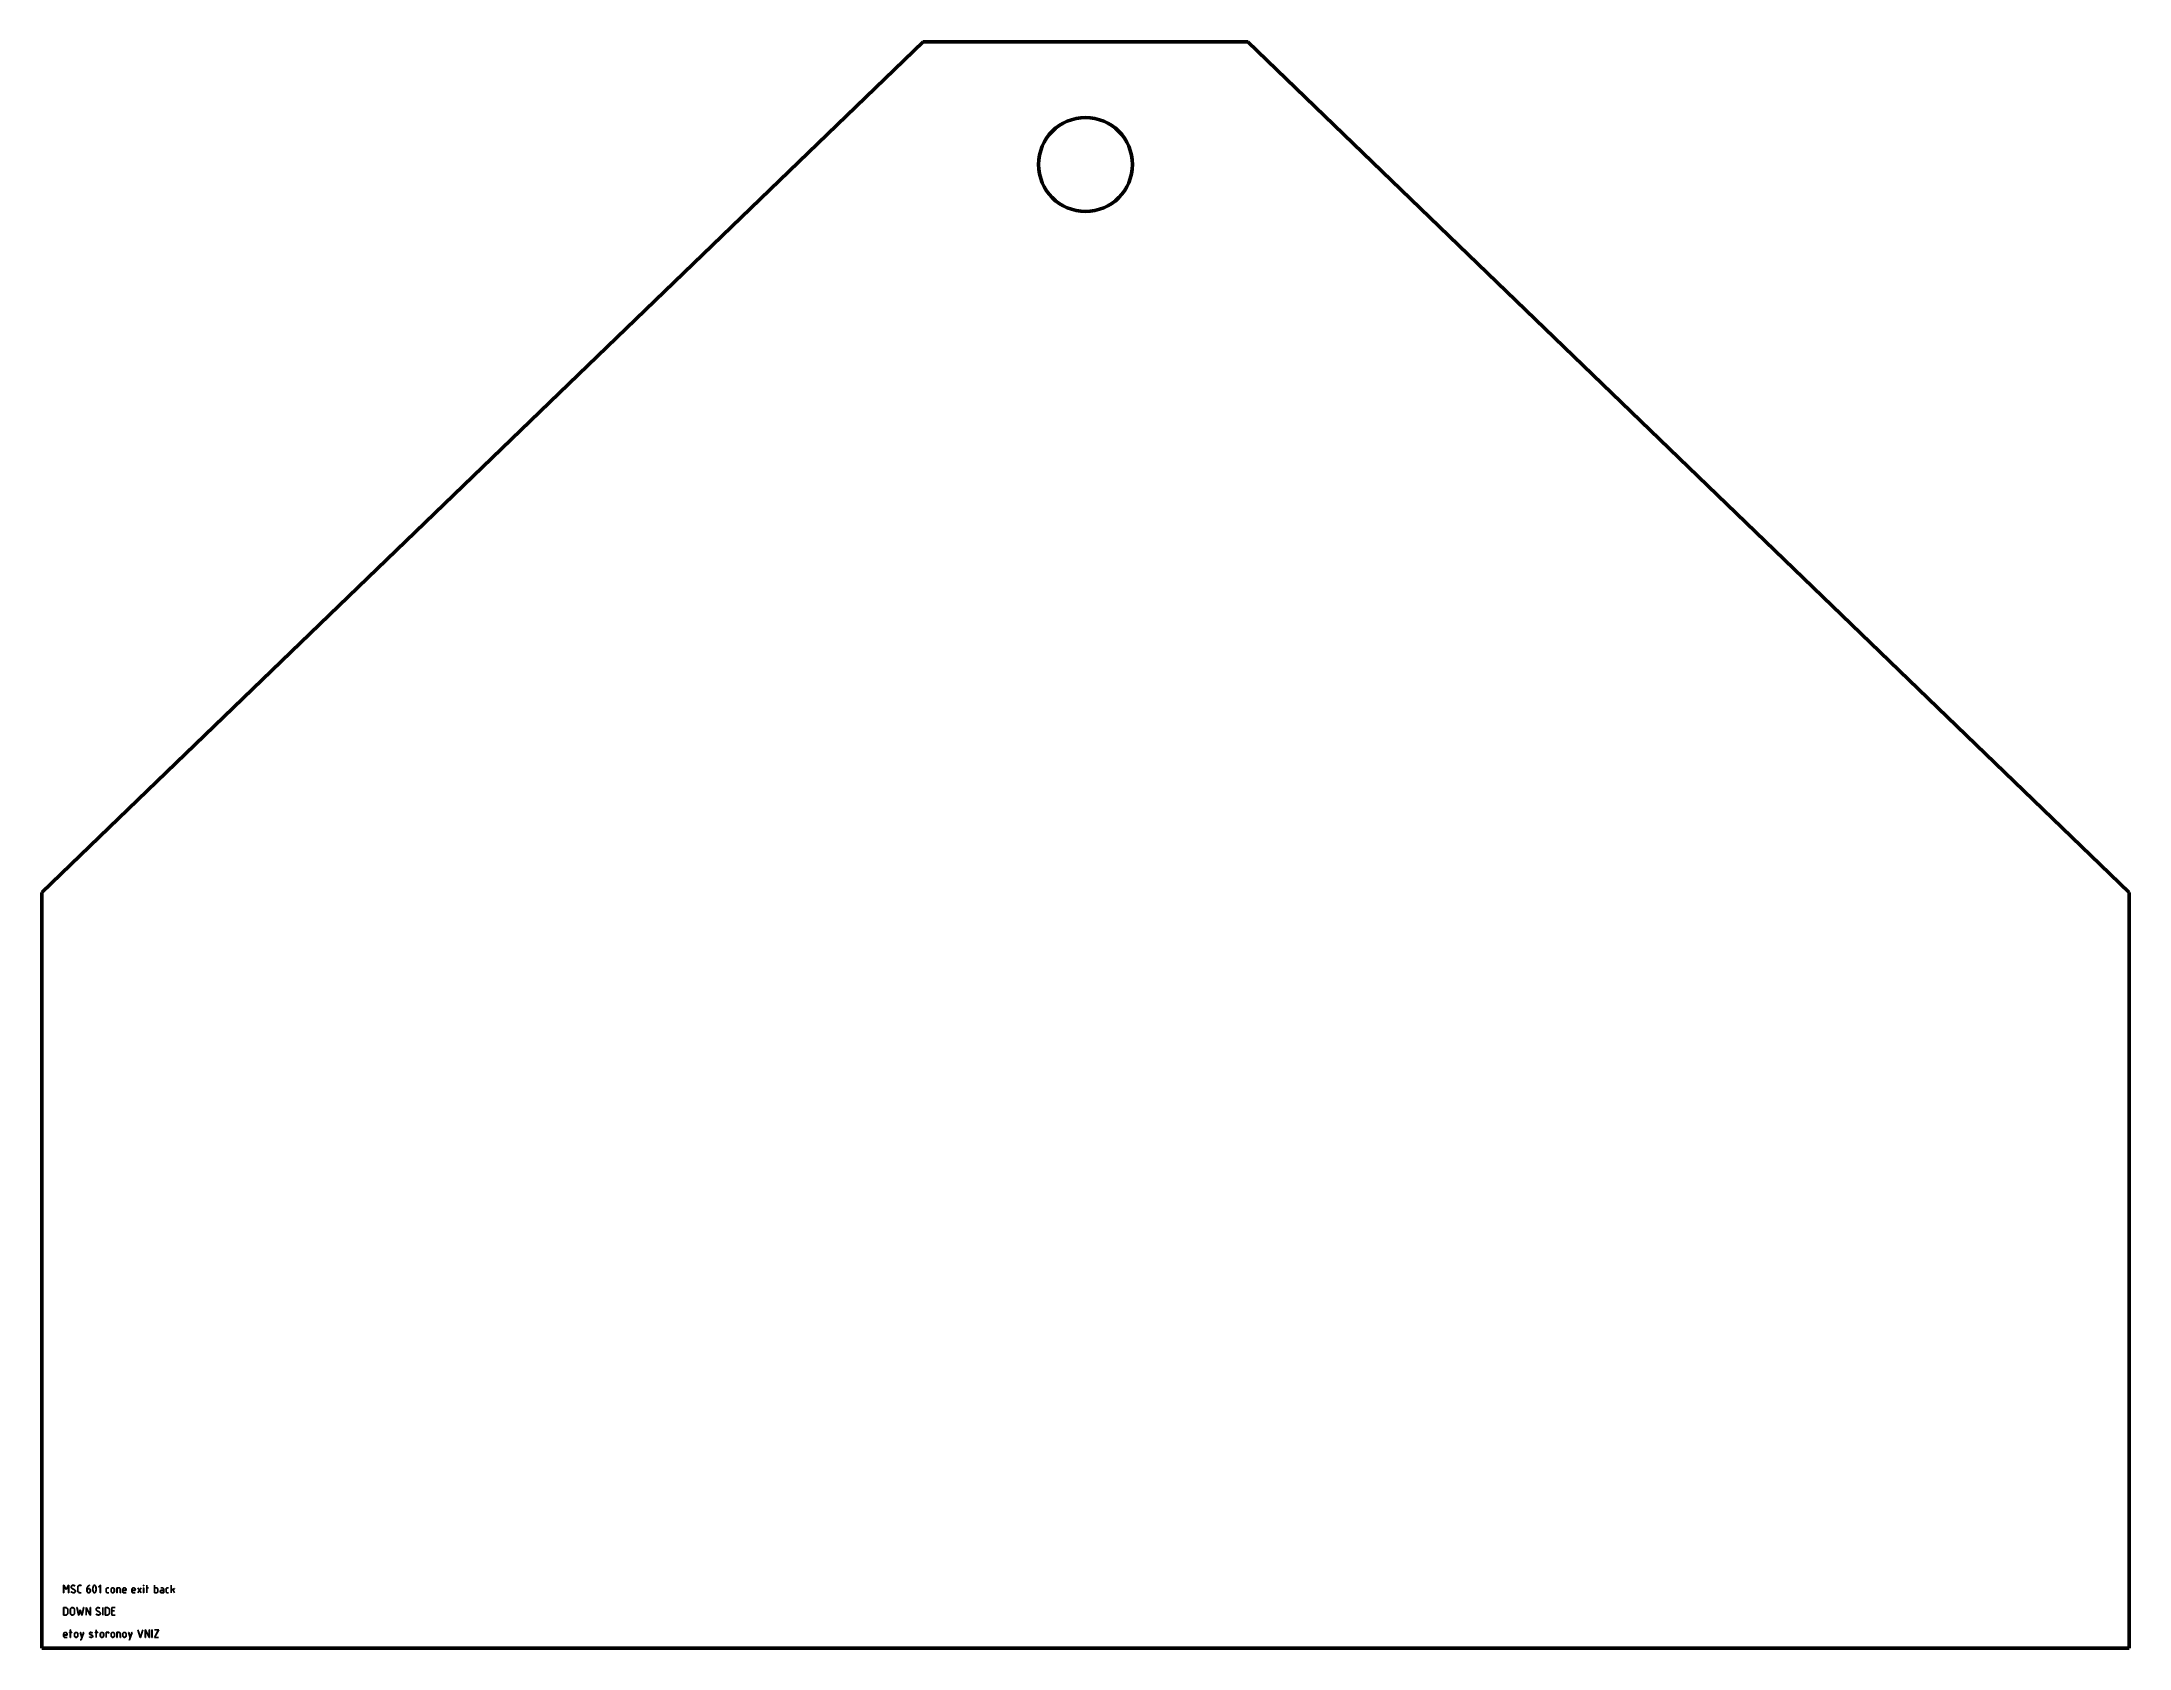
# Model space of a CAD drawing. Header units: millimetres. Extents: x 0 to 1700, y 0 to 1309.
import ezdxf

# ---------------------------------------------------------------- set-up
doc = ezdxf.new("R2010")
doc.units = ezdxf.units.MM
for name, color, linetype, lineweight in [('IV_INTERIOR_PROFILES', 7, 'Continuous', 50), ('IV_MARK_SURFACE', 2, 'Continuous', 25), ('IV_OUTER_PROFILE', 7, 'Continuous', 50)]:
    doc.layers.add(name, color=color, linetype=linetype, lineweight=lineweight)

msp = doc.modelspace()

# ---------------------------------------------------------------- linework, layer by layer
at = {"layer": 'IV_INTERIOR_PROFILES'}
msp.add_circle((850, 1208.8), 38.2, dxfattribs=at)
at = {"layer": 'IV_MARK_SURFACE'}
for p, q in [((17.8, 51.3), (17.9, 51.3)), ((17.8, 45.2), (17.8, 51.3)), ((17.9, 51.3), (19.9, 48)), ((17.9, 51), (17.9, 45.2)), ((19.9, 47.8), (17.9, 51)), ((19.9, 48), (21.8, 51.3)), ((21.9, 51), (19.9, 47.8)), ((21.8, 51.3), (22, 51.3)), ((21.9, 45.2), (21.9, 51)), ((22, 51.3), (22, 45.2)), ((31.1, 51.4), (32.1, 51.4)), ((32.1, 51.2), (31.1, 51.2)), ((32.1, 51.4), (32.1, 51.2)), ((38.9, 51.3), (38.9, 51.2)), ((46.3, 50), (47.6, 51.3)), ((47.6, 51.1), (46.4, 49.9)), ((47.6, 51.3), (47.8, 51.3)), ((47.6, 45.2), (47.6, 51.1)), ((47.8, 51.3), (47.8, 45.2)), ((82.9, 51.3), (83, 51.3)), ((82.9, 50.9), (82.9, 51.3)), ((83, 51.3), (83, 50.9)), ((85.6, 51.3), (85.7, 51.3)), ((85.6, 49.3), (85.6, 51.3)), ((85.7, 51.3), (85.7, 49.3)), ((91.7, 51.3), (91.8, 51.3)), ((91.7, 45.1), (91.7, 51.3)), ((91.8, 51.3), (91.8, 49.3)), ((105.3, 51.3), (105.4, 51.3)), ((105.3, 45.2), (105.3, 51.3)), ((105.4, 51.3), (105.4, 47.3)), ((17.9, 45.2), (17.8, 45.2)), ((22, 45.2), (21.9, 45.2)), ((23.9, 45.8), (24, 45.9)), ((26.1, 47.9), (25.1, 48.4)), ((27, 50.9), (27, 50.8)), ((29.3, 46.9), (29.3, 49.6)), ((29.4, 49.6), (29.4, 46.9)), ((31.1, 45.2), (32.1, 45.2)), ((32.1, 45.1), (31.1, 45.1)), ((32.1, 45.2), (32.1, 45.1)), ((36.8, 46.5), (36.8, 48.4)), ((36.9, 48.6), (38.1, 48.6)), ((36.9, 48.5), (36.9, 48.4)), ((38.1, 48.5), (36.9, 48.5)), ((36.9, 48.4), (36.9, 46.5)), ((39.5, 46.7), (39.5, 47.3)), ((39.6, 47.3), (39.6, 46.7)), ((41.5, 48), (41.5, 48.5)), ((41.7, 48.5), (41.7, 48)), ((44.2, 48), (44.2, 48.5)), ((44.4, 48.5), (44.4, 48)), ((46.4, 49.9), (46.3, 50)), ((47.8, 45.2), (47.6, 45.2)), ((52.4, 46.4), (52.4, 48.1)), ((52.5, 48.1), (52.5, 46.4)), ((53.6, 49.3), (54.5, 49.3)), ((54.5, 49.2), (53.6, 49.2)), ((53.6, 45.2), (54.5, 45.2)), ((54.5, 45.1), (53.6, 45.1)), ((54.5, 49.3), (54.5, 49.2)), ((54.5, 45.2), (54.5, 45.1)), ((56.4, 46.5), (56.4, 47.9)), ((56.6, 47.9), (56.6, 46.5)), ((59.1, 46.5), (59.1, 47.9)), ((59.3, 47.9), (59.3, 46.5)), ((61.2, 49.3), (62.8, 49.3)), ((61.2, 45.2), (61.2, 49.3)), ((61.3, 45.2), (61.2, 45.2)), ((61.3, 49.2), (61.3, 45.2)), ((62.8, 49.2), (61.3, 49.2)), ((63.9, 45.2), (63.9, 48.1)), ((64, 45.2), (63.9, 45.2)), ((64, 48.1), (64, 45.2)), ((65.9, 46.5), (65.9, 47.9)), ((66.1, 47.9), (66.1, 47.3)), ((66.1, 47.3), (68.6, 47.3)), ((66.1, 47.1), (66.1, 46.5)), ((68.8, 47.1), (66.1, 47.1)), ((67.3, 45.2), (68.7, 45.2)), ((68.7, 45.1), (67.3, 45.1)), ((68.6, 47.3), (68.6, 47.9)), ((68.7, 45.2), (68.7, 45.1)), ((68.8, 47.9), (68.8, 47.1)), ((73.4, 46.5), (73.4, 47.9)), ((73.5, 47.9), (73.5, 47.3)), ((73.5, 47.3), (76.1, 47.3)), ((73.5, 47.1), (73.5, 46.5)), ((76.2, 47.1), (73.5, 47.1)), ((74.7, 45.2), (76.2, 45.2)), ((76.2, 45.1), (74.7, 45.1)), ((76.1, 47.3), (76.1, 47.9)), ((76.2, 47.9), (76.2, 47.1)), ((76.2, 45.2), (76.2, 45.1)), ((78.2, 49.2), (78.3, 49.3)), ((79.5, 47.2), (78.2, 49.2)), ((78.2, 45.2), (79.5, 47.2)), ((78.3, 45.2), (78.2, 45.2)), ((78.3, 49.3), (79.6, 47.3)), ((79.6, 47.1), (78.3, 45.2)), ((79.6, 47.3), (80.9, 49.3)), ((80.9, 45.2), (79.6, 47.1)), ((81, 49.2), (79.7, 47.2)), ((79.7, 47.2), (81, 45.2)), ((80.9, 49.3), (81, 49.2)), ((81, 45.2), (80.9, 45.2)), ((83, 50.9), (82.9, 50.9)), ((82.9, 49.3), (83, 49.3)), ((82.9, 45.2), (82.9, 49.3)), ((83, 45.2), (82.9, 45.2)), ((83, 49.3), (83, 45.2)), ((85, 49.3), (85.6, 49.3)), ((85, 49.2), (85, 49.3)), ((85.6, 49.2), (85, 49.2)), ((85.6, 45.2), (85.6, 49.2)), ((85.7, 45.2), (85.6, 45.2)), ((85.7, 49.3), (87, 49.3)), ((85.7, 49.2), (85.7, 45.2)), ((87, 49.2), (85.7, 49.2)), ((87, 49.3), (87, 49.2)), ((93.3, 45.1), (91.7, 45.1)), ((91.8, 49.3), (93.3, 49.3)), ((93.3, 49.2), (91.8, 49.2)), ((91.8, 49.2), (91.8, 45.2)), ((91.8, 45.2), (93.3, 45.2)), ((94.4, 46.4), (94.4, 48.1)), ((94.5, 48.1), (94.5, 46.4)), ((96.9, 49.3), (97.9, 49.3)), ((96.9, 49.2), (96.9, 49.3)), ((97.9, 49.2), (96.9, 49.2)), ((97.6, 47.3), (99.2, 47.3)), ((99.2, 47.1), (97.6, 47.1)), ((97.6, 45.2), (99.2, 45.2)), ((99.3, 45.1), (97.6, 45.1)), ((99.2, 47.3), (99.2, 48)), ((99.2, 45.2), (99.2, 47.1)), ((99.3, 48), (99.3, 45.1)), ((101.2, 46.4), (101.2, 48.1)), ((101.3, 48.1), (101.3, 46.4)), ((102.5, 49.3), (103.3, 49.3)), ((103.3, 49.2), (102.5, 49.2)), ((102.5, 45.2), (103.3, 45.2)), ((103.3, 45.1), (102.5, 45.1)), ((103.3, 49.3), (103.3, 49.2)), ((103.3, 45.2), (103.3, 45.1)), ((105.4, 45.2), (105.3, 45.2)), ((105.4, 47.3), (108, 48.6)), ((106.7, 47.8), (105.4, 47.2)), ((105.4, 47.2), (105.4, 45.2)), ((108, 45.2), (106.7, 47.8)), ((108.1, 48.5), (106.8, 47.9)), ((106.8, 47.9), (108.1, 45.2)), ((108, 48.6), (108.1, 48.5)), ((108.1, 45.2), (108, 45.2)), ((17.8, 33.2), (19.4, 33.2)), ((17.8, 27), (17.8, 33.2)), ((19.4, 27), (17.8, 27)), ((19.4, 33.1), (17.9, 33.1)), ((17.9, 33.1), (17.9, 27.1)), ((17.9, 27.1), (19.4, 27.1)), ((21.2, 28.9), (21.2, 31.3)), ((21.3, 31.3), (21.3, 28.9)), ((23.2, 28.7), (23.2, 31.4)), ((23.3, 31.4), (23.3, 28.7)), ((26.6, 28.7), (26.6, 31.4)), ((26.7, 31.4), (26.7, 28.7)), ((28.6, 33.1), (28.8, 33.1)), ((30, 27), (28.6, 33.1)), ((28.8, 33.1), (30.1, 27.3)), ((30.1, 27), (30, 27)), ((30.1, 27.3), (31.4, 31.4)), ((31.4, 30.9), (30.1, 27)), ((31.4, 31.4), (32.8, 27.3)), ((32.7, 27), (31.4, 30.9)), ((32.8, 27), (32.7, 27)), ((32.8, 27.3), (34.1, 33.1)), ((34.2, 33.1), (32.8, 27)), ((34.1, 33.1), (34.2, 33.1)), ((36.1, 33.1), (36.2, 33.1)), ((36.1, 27), (36.1, 33.1)), ((36.2, 27), (36.1, 27)), ((36.2, 33.1), (39.5, 27.3)), ((36.2, 32.9), (36.2, 27)), ((39.5, 27), (36.2, 32.9)), ((39.5, 33.1), (39.6, 33.1)), ((39.5, 27.3), (39.5, 33.1)), ((39.6, 27), (39.5, 27)), ((39.6, 33.1), (39.6, 27)), ((44.3, 27.6), (44.3, 27.8)), ((46.5, 29.7), (45.4, 30.3)), ((47.4, 32.8), (47.3, 32.7)), ((49.7, 33.1), (49.8, 33.1)), ((49.7, 27), (49.7, 33.1)), ((49.8, 27), (49.7, 27)), ((49.8, 33.1), (49.8, 27)), ((51.7, 33.2), (53.3, 33.2)), ((51.7, 27), (51.7, 33.2)), ((53.3, 27), (51.7, 27)), ((53.3, 33.1), (51.8, 33.1)), ((51.8, 33.1), (51.8, 27.1)), ((51.8, 27.1), (53.3, 27.1)), ((55.1, 28.9), (55.1, 31.3)), ((55.2, 31.3), (55.2, 28.9)), ((57.1, 33.2), (59.9, 33.2)), ((57.1, 27), (57.1, 33.2)), ((59.9, 27), (57.1, 27)), ((57.2, 33.1), (57.2, 30.5)), ((59.9, 33.1), (57.2, 33.1)), ((57.2, 30.5), (59.2, 30.5)), ((57.2, 30.4), (57.2, 27.1)), ((59.2, 30.4), (57.2, 30.4)), ((57.2, 27.1), (59.9, 27.1)), ((59.2, 30.5), (59.2, 30.4)), ((59.9, 33.2), (59.9, 33.1)), ((59.9, 27.1), (59.9, 27)), ((17.8, 10.2), (17.8, 11.6)), ((17.9, 11.6), (17.9, 11)), ((17.9, 11), (20.5, 11)), ((17.9, 10.8), (17.9, 10.2)), ((20.6, 10.8), (17.9, 10.8)), ((19.1, 8.9), (20.6, 8.9)), ((20.6, 8.8), (19.1, 8.8)), ((20.5, 11), (20.5, 11.6)), ((20.6, 11.6), (20.6, 10.8)), ((20.6, 8.9), (20.6, 8.8)), ((22.6, 13), (23.2, 13)), ((22.6, 12.9), (22.6, 13)), ((23.2, 12.9), (22.6, 12.9)), ((23.2, 15), (23.3, 15)), ((23.2, 13), (23.2, 15)), ((23.2, 8.9), (23.2, 12.9)), ((23.3, 8.9), (23.2, 8.9)), ((23.3, 15), (23.3, 13)), ((23.3, 13), (24.6, 13)), ((23.3, 12.9), (23.3, 8.9)), ((24.6, 12.9), (23.3, 12.9)), ((24.6, 13), (24.6, 12.9)), ((26.6, 10.2), (26.6, 11.6)), ((26.7, 11.6), (26.7, 10.2)), ((29.3, 10.2), (29.3, 11.6)), ((29.5, 11.6), (29.5, 10.2)), ((31.4, 12.9), (31.5, 12.9)), ((32.7, 8.9), (31.4, 12.9)), ((31.4, 6.9), (32.1, 6.9)), ((31.4, 6.8), (31.4, 6.9)), ((32.2, 6.8), (31.4, 6.8)), ((31.5, 12.9), (32.8, 9.1)), ((32.1, 6.9), (32.7, 8.9)), ((34.2, 12.9), (32.2, 6.8)), ((32.8, 9.1), (34.1, 12.9)), ((34.1, 12.9), (34.2, 12.9)), ((38.9, 9.1), (38.9, 9.3)), ((40.5, 10.7), (39.5, 11.2)), ((41.2, 12.7), (41.1, 12.5)), ((43.6, 13), (44.2, 13)), ((43.6, 12.9), (43.6, 13)), ((44.2, 12.9), (43.6, 12.9)), ((44.2, 15), (44.4, 15)), ((44.2, 13), (44.2, 15)), ((44.2, 8.9), (44.2, 12.9)), ((44.4, 8.9), (44.2, 8.9)), ((44.4, 15), (44.4, 13)), ((44.4, 13), (45.7, 13)), ((44.4, 12.9), (44.4, 8.9)), ((45.7, 12.9), (44.4, 12.9)), ((45.7, 13), (45.7, 12.9)), ((47.6, 10.2), (47.6, 11.6)), ((47.8, 11.6), (47.8, 10.2)), ((50.3, 10.2), (50.3, 11.6)), ((50.5, 11.6), (50.5, 10.2)), ((52.4, 13), (54.6, 13)), ((52.4, 8.9), (52.4, 13)), ((52.5, 8.9), (52.4, 8.9)), ((52.5, 12.9), (52.5, 8.9)), ((54.4, 12.9), (52.5, 12.9)), ((54.4, 12.3), (54.4, 12.9)), ((54.6, 12.3), (54.4, 12.3)), ((54.6, 13), (54.6, 12.3)), ((56.5, 10.2), (56.5, 11.6)), ((56.6, 11.6), (56.6, 10.2)), ((59.2, 10.2), (59.2, 11.6)), ((59.3, 11.6), (59.3, 10.2)), ((61.2, 13), (62.8, 13)), ((61.2, 8.9), (61.2, 13)), ((61.3, 8.9), (61.2, 8.9)), ((61.3, 12.9), (61.3, 8.9)), ((62.8, 12.9), (61.3, 12.9)), ((63.9, 8.9), (63.9, 11.7)), ((64, 8.9), (63.9, 8.9)), ((64, 11.7), (64, 8.9)), ((65.9, 10.2), (65.9, 11.6)), ((66.1, 11.6), (66.1, 10.2)), ((68.7, 10.2), (68.7, 11.6)), ((68.8, 11.6), (68.8, 10.2)), ((70.7, 12.9), (70.8, 12.9)), ((72, 8.9), (70.7, 12.9)), ((70.8, 12.9), (72.1, 9.1)), ((70.8, 6.9), (71.4, 6.9)), ((70.8, 6.8), (70.8, 6.9)), ((71.5, 6.8), (70.8, 6.8)), ((71.4, 6.9), (72, 8.9)), ((73.5, 12.9), (71.5, 6.8)), ((72.1, 9.1), (73.4, 12.9)), ((73.4, 12.9), (73.5, 12.9)), ((78.2, 14.9), (78.3, 15)), ((80.2, 8.9), (78.2, 14.9)), ((78.3, 15), (80.3, 9.1)), ((80.3, 8.9), (80.2, 8.9)), ((80.3, 9.1), (82.2, 15)), ((82.4, 14.9), (80.3, 8.9)), ((82.2, 15), (82.4, 14.9)), ((84.3, 15), (84.4, 15)), ((84.3, 8.9), (84.3, 15)), ((84.4, 8.9), (84.3, 8.9)), ((84.4, 15), (87.6, 9.1)), ((84.4, 14.7), (84.4, 8.9)), ((87.6, 8.9), (84.4, 14.7)), ((87.6, 15), (87.8, 15)), ((87.6, 9.1), (87.6, 15)), ((87.8, 8.9), (87.6, 8.9)), ((87.8, 15), (87.8, 8.9)), ((89.7, 8.9), (89.7, 15)), ((89.7, 15), (89.8, 15)), ((89.8, 8.9), (89.7, 8.9)), ((89.8, 15), (89.8, 8.9)), ((91.7, 8.8), (95, 14.9)), ((95.2, 8.8), (91.7, 8.8)), ((91.8, 15), (95.3, 15)), ((91.8, 14.9), (91.8, 15)), ((95, 14.9), (91.8, 14.9)), ((95.3, 15), (91.9, 8.9)), ((91.9, 8.9), (95.2, 8.9)), ((95.2, 8.9), (95.2, 8.8))]:
    msp.add_line(p, q, dxfattribs=at)
for centre, radius, start, end in [((25.4, 49.9), 1.48, 127.1105, 139.3898), ((25.3, 50), 1.32, 113.2147, 126.6925), ((25.3, 50), 1.21, 113.0081, 126.2742), ((25.3, 50), 1.39, 100.2111, 113.468), ((25.3, 49.8), 1.44, 100.7377, 112.3533), ((25.4, 49.7), 1.69, 89.2456, 101.0069), ((25.4, 49.3), 1.92, 90.2601, 99.7575), ((25.4, 46.9), 4.44, 83.8641, 89.8937), ((25.4, 49.5), 1.74, 85.1871, 89.37), ((25.3, 48.5), 2.73, 81.4514, 84.5704), ((25, 47.2), 4.07, 78.6408, 81.0428), ((25.4, 47.7), 3.66, 76.5597, 83.445), ((24.6, 45.5), 5.83, 76.459, 78.3592), ((24.1, 43.3), 8.06, 74.7205, 76.258), ((23.3, 40.6), 10.8, 73.305, 74.5727), ((25.5, 48.2), 3.12, 68.4828, 76.1792), ((22.4, 37.4), 14.2, 72.1312, 73.1933), ((25.6, 48.5), 2.8, 59.8678, 68.204), ((30.8, 49.8), 1.51, 122.421, 134.9724), ((30.8, 49.8), 1.51, 109.7006, 122.459), ((30.9, 49.7), 1.51, 109.5449, 121.2361), ((30.9, 49.6), 1.74, 98.5097, 110.2713), ((31, 49.2), 1.97, 98.9472, 108.6304), ((31, 49.1), 2.23, 89.3165, 99.3683), ((31.1, 48.5), 2.72, 90.2404, 97.9813), ((39.9, 48.5), 3.05, 124.4303, 131.9063), ((39.6, 49), 2.47, 115.2063, 123.8672), ((39.5, 49.2), 2.07, 114.9621, 124.6386), ((39.4, 49.3), 2.12, 105.1007, 114.7659), ((39.3, 49.5), 1.78, 104.86, 115.4571), ((43.1, 50.3), 1.14, 131.1457, 141.9414), ((43.1, 50.3), 1.03, 131.0579, 142.2832), ((43, 50.5), 0.888, 117.2466, 130.2056), ((43, 50.5), 0.761, 118.6304, 132.2351), ((42.9, 50.6), 0.801, 102.6863, 116.8519), ((42.9, 50.6), 0.647, 104.4706, 119.3914), ((42.9, 50.5), 0.863, 89.3427, 103.0587), ((42.9, 50.6), 0.666, 90.0775, 104.3964), ((42.9, 50.5), 0.821, 76.5926, 89.8958), ((42.9, 50.6), 0.64, 75.3199, 90.2161), ((42.9, 50.6), 0.772, 62.2444, 76.3789), ((42.9, 50.5), 0.71, 61.3097, 74.915), ((42.9, 50.5), 0.866, 49.4662, 62.776), ((42.8, 50.3), 0.926, 49.0684, 60.2749), ((42.5, 50.1), 1.32, 39.1124, 47.8751), ((42.8, 50.3), 1.12, 39.1198, 50.4632), ((25.3, 49.9), 1.37, 159.5248, 169.965), ((25.4, 49.9), 1.53, 170.3071, 179.8947), ((25.3, 49.9), 1.43, 179.3753, 192.3036), ((25.2, 49.9), 1.3, 191.8815, 205.4176), ((26, 48.9), 3.75, 235.5949, 243.8084), ((25.2, 50), 1.35, 148.8527, 159.5053), ((25.2, 50), 1.21, 159.6155, 170.2989), ((25.3, 49.9), 1.3, 170.0455, 180.3532), ((25.6, 49.9), 1.59, 180.1086, 187.4043), ((25.4, 49.9), 1.36, 187.811, 195.9837), ((25.3, 49.9), 1.4, 205.6632, 218.3475), ((34.2, 68.7), 24.9, 245.8537, 246.75), ((25.3, 49.9), 1.47, 139.0167, 149.1638), ((25.3, 49.9), 1.25, 149.1975, 159.5288), ((25.3, 49.9), 1.22, 196.2624, 205.0926), ((25.2, 49.9), 1.18, 205.1765, 214.2874), ((25.4, 49.8), 1.43, 139.4218, 148.8024), ((25.3, 49.9), 1.23, 214.1538, 223.0916), ((25.5, 50.1), 1.73, 219.1294, 229.9683), ((25.3, 50), 1.19, 126.2928, 139.9451), ((25.4, 50), 1.37, 222.7754, 231.1364), ((28.1, 54.4), 6.71, 236.2912, 243.1959), ((31.7, 63), 18.7, 246.851, 247.932), ((26.4, 49.8), 4.67, 244.3707, 251.4209), ((25.5, 50.2), 1.62, 230.7102, 238.2358), ((25.7, 50.5), 1.98, 237.7741, 244.3664), ((29.8, 58.3), 13.7, 248.0685, 249.3964), ((26.8, 52.5), 4.29, 242.9435, 247.3291), ((26.1, 48.6), 3.5, 250.4629, 259.8841), ((28.3, 54.5), 9.64, 249.5871, 251.255), ((17.8, 33.2), 17, 63.9514, 64.3375), ((27.3, 51.6), 6.52, 251.5317, 253.6841), ((12.9, 23.1), 28.3, 63.7299, 64.0032), ((6.1, 9.3), 43.6, 63.5587, 63.7622), ((-2.8, -8.7), 63.7, 63.4228, 63.5802), ((26.6, 49.4), 4.17, 254.105, 256.9778), ((26, 47.8), 2.67, 258.9895, 270.2244), ((-14.2, -31.4), 89.1, 63.3126, 63.4379), ((26.2, 47.7), 2.5, 257.6554, 261.6549), ((26, 46.6), 1.38, 262.8199, 268.6937), ((-28.3, -59.6), 120.6, 63.2214, 63.3235), ((26, 46.8), 1.53, 270.203, 280.8521), ((26, 46.7), 1.53, 269.2983, 281.3119), ((-45.5, -93.6), 158.8, 63.1448, 63.2296), ((23.8, 43.2), 5.23, 60.5219, 63.7022), ((-66, -134.2), 204.2, 63.0795, 63.1511), ((26, 46.5), 1.26, 281.5488, 293.8521), ((26.1, 46.4), 1.3, 280.6448, 293.8553), ((24.7, 44.7), 3.46, 56.7908, 61.0006), ((25.2, 45.5), 2.72, 56.6266, 61.8927), ((26, 46.4), 1.18, 294.052, 307.0761), ((25.4, 45.8), 2.18, 51.7483, 57.508), ((26.1, 46.4), 1.28, 293.763, 306.8523), ((21.1, 33.6), 18.2, 71.1427, 72.0449), ((25.5, 45.9), 2.18, 50.0842, 56.1984), ((26, 46.5), 1.3, 44.6973, 52.8517), ((26, 46.5), 1.29, 306.678, 319.1187), ((25.9, 46.6), 1.48, 307.3785, 319.0836), ((25.7, 46.3), 1.79, 42.6323, 49.6441), ((26.1, 46.5), 1.17, 34.214, 46.0312), ((25.8, 46.7), 1.58, 319.9039, 328.6166), ((25.9, 46.4), 1.52, 34.3645, 42.2314), ((26.2, 46.6), 1.11, 22.3444, 34.4681), ((26, 46.6), 1.33, 329.122, 338.9713), ((25.9, 46.6), 1.58, 319.9735, 329.5913), ((26.1, 46.5), 1.35, 25.5303, 34.0716), ((26.1, 46.6), 1.19, 10.7255, 22.1033), ((26.1, 46.5), 1.22, 339.2298, 349.7716), ((26, 46.5), 1.4, 329.1845, 339.5335), ((26.1, 46.6), 1.29, 16.5243, 25.4106), ((25.8, 46.5), 1.44, 0.1798, 10.0953), ((26, 46.5), 1.24, 349.6955, 0.2463), ((26.1, 46.5), 1.36, 339.4111, 349.8567), ((26.1, 46.6), 1.32, 7.796, 16.6083), ((26, 46.5), 1.45, 359.7217, 8.0625), ((26, 46.5), 1.45, 350.0599, 359.9284), ((31.4, 49.7), 2.07, 160.9413, 170.8451), ((32.2, 49.6), 2.85, 171.8075, 179.7586), ((31.6, 46.9), 2.31, 179.2956, 189.1287), ((31.1, 46.7), 1.76, 188.2027, 199.9049), ((30.9, 49.8), 1.61, 148.2039, 160.0634), ((31.7, 49.6), 2.22, 171.125, 180.7238), ((32, 46.9), 2.56, 181.0308, 196.822), ((30.8, 46.6), 1.49, 199.2199, 212.1741), ((31.1, 49.7), 1.65, 160.4894, 172.1189), ((30.8, 49.9), 1.42, 134.5581, 147.7213), ((30.8, 49.9), 1.35, 148.1382, 161.2979), ((31, 46.7), 1.54, 200.3977, 222.9532), ((30.8, 46.6), 1.45, 212.0206, 225.0005), ((30.8, 49.9), 1.27, 134.9667, 148.4241), ((30.8, 46.6), 1.42, 225.0439, 238.1157), ((30.8, 49.9), 1.3, 121.791, 134.9268), ((30.8, 46.5), 1.25, 223.9577, 251.7377), ((30.9, 46.8), 1.63, 238.6301, 250.3422), ((31, 47.2), 2.1, 251.2282, 260.9818), ((31, 47), 1.7, 249.2028, 272.7585), ((31.1, 48), 2.9, 261.9359, 269.7615), ((39.9, 48.4), 3.14, 164.6291, 169.9023), ((40.1, 48.4), 3.33, 170.0005, 175.0564), ((40.4, 48.4), 3.61, 175.187, 179.9655), ((38, 46.5), 1.2, 179.7826, 191.3826), ((38, 46.5), 1.23, 191.4318, 202.7102), ((39.8, 48.4), 3.03, 159.1619, 164.5724), ((39.7, 48.4), 2.8, 166.1128, 171.0115), ((39.8, 48.4), 2.88, 170.9647, 175.7852), ((37.2, 48.4), 0.308, 167.0887, 176.6511), ((38, 46.5), 1.13, 180.0632, 191.1681), ((38, 46.5), 1.08, 191.3063, 202.9168), ((38.2, 46.6), 1.41, 203.1599, 213.3286), ((39.8, 48.4), 3.01, 153.6983, 159.1523), ((39.7, 48.5), 2.79, 161.219, 166.1252), ((38.1, 46.5), 1.16, 202.6221, 213.8077), ((38.4, 46.8), 1.76, 214.0138, 222.6956), ((39.8, 48.4), 3.07, 148.3376, 153.7369), ((39.7, 48.4), 2.83, 156.3538, 161.196), ((38.3, 46.6), 1.38, 213.1953, 223.216), ((38.2, 46.5), 1.42, 223.0681, 235.0234), ((40, 48.3), 3.21, 143.1686, 148.4205), ((39.8, 48.4), 2.94, 151.585, 156.2972), ((38.3, 46.7), 1.49, 223.5992, 234.029), ((40, 48.3), 3.11, 146.9729, 151.4995), ((40.2, 48.2), 3.44, 138.2609, 143.2877), ((40.2, 48.2), 3.35, 142.5657, 146.8647), ((38.1, 46.5), 1.32, 234.7097, 247.0923), ((40.4, 48), 3.66, 138.3983, 142.4419), ((38.2, 46.5), 1.25, 234.6248, 246.4843), ((40.5, 47.9), 3.9, 132.4844, 138.8011), ((38.2, 46.5), 1.41, 247.301, 258.9874), ((40.2, 48.2), 3.34, 131.7687, 138.8555), ((38.2, 46.4), 1.2, 246.6269, 259.0493), ((38.2, 46.6), 1.31, 258.6711, 270.5213), ((38.2, 46.8), 1.7, 259.6223, 269.8166), ((39.7, 48.8), 2.58, 124.0037, 132.4115), ((38.1, 45.5), 3.18, 83.4933, 89.7738), ((38.2, 46.2), 2.27, 82.6898, 90.6693), ((38.2, 46.8), 1.56, 270.2553, 280.8056), ((38.2, 46.6), 1.47, 269.2959, 281.5453), ((38.2, 46.5), 2.18, 74.4446, 82.5369), ((38.3, 46.9), 1.57, 73.5463, 83.7423), ((38.2, 46.5), 1.22, 281.7188, 294.3541), ((38.3, 46.4), 1.26, 280.9032, 294.2816), ((38.4, 47.3), 1.14, 62.1352, 74.6995), ((38.3, 46.4), 1.09, 294.766, 308.6171), ((38.3, 47.1), 1.52, 62.972, 73.3195), ((38.3, 46.4), 1.26, 294.2461, 307.3717), ((38.5, 47.5), 1.14, 49.1769, 61.9015), ((38.5, 47.5), 0.918, 48.7578, 63.0558), ((38.2, 46.4), 1.16, 308.306, 321.8283), ((38.1, 46.6), 1.48, 307.9571, 319.5789), ((38.6, 47.5), 0.879, 34.572, 49.0035), ((38.6, 47.6), 0.981, 34.2144, 48.5768), ((38.1, 46.5), 1.35, 320.7119, 331.6271), ((38.1, 46.6), 1.5, 320.016, 330.9388), ((38.5, 47.5), 1.01, 21.1522, 34.0042), ((38.1, 46.6), 1.38, 331.5392, 342.4556), ((38.6, 47.6), 1.01, 20.0935, 34.4172), ((38.1, 47.4), 1.35, 9.6126, 20.09), ((37.9, 46.6), 1.55, 342.0297, 352.194), ((38, 46.6), 1.59, 331.1079, 341.4989), ((38.4, 47.5), 1.25, 8.3276, 20.9859), ((37.6, 47.3), 1.92, 0.2816, 8.4795), ((37.6, 46.7), 1.9, 351.5708, 0.5086), ((37.8, 46.7), 1.86, 341.973, 351.2581), ((37.9, 47.4), 1.71, 359.1668, 9.4748), ((37.3, 46.7), 2.32, 351.8905, 359.8343), ((45.6, 48.5), 4.1, 171.2909, 180.1635), ((46.3, 48), 4.76, 180.2177, 188.8256), ((46.8, 48.4), 5.24, 164.3794, 171.9365), ((47, 48.2), 5.54, 189.2231, 196.9544), ((47.5, 48.3), 5.95, 161.5479, 165.2359), ((47.8, 48.2), 6.14, 163.7715, 170.6824), ((46.4, 48.4), 4.78, 171.3214, 179.5308), ((45.6, 48), 3.91, 179.7823, 189.0907), ((47, 48.1), 5.35, 188.2519, 195.814), ((46.1, 47.8), 4.59, 196.4256, 200.8298), ((46, 48.7), 4.43, 156.6405, 161.1228), ((44.9, 49.2), 3.27, 150.6156, 156.1056), ((46.3, 48.6), 4.56, 159.8089, 163.9576), ((47.7, 48.3), 6.04, 195.311, 198.6079), ((44.9, 47.3), 3.24, 200.2843, 205.8467), ((45, 49.1), 3.19, 155.0636, 160.3376), ((46, 47.7), 4.28, 199.0685, 203.2033), ((44, 46.9), 2.26, 205.1252, 212.2185), ((44.2, 49.6), 2.41, 143.2188, 149.9623), ((44.1, 49.6), 2.19, 148.9826, 155.7783), ((44.8, 47.2), 2.96, 203.8304, 209.1072), ((43.5, 46.5), 1.57, 211.2974, 220.3352), ((43.5, 49.9), 1.49, 141.127, 149.9264), ((43.9, 46.8), 2, 209.9539, 216.791), ((43.4, 46.4), 1.35, 217.884, 226.8053), ((43.1, 46.2), 1.12, 219.264, 230.5268), ((43, 46), 0.866, 229.5202, 242.7745), ((43.1, 46.1), 0.937, 228.0548, 239.5383), ((43, 46), 0.716, 240.6125, 254.6069), ((42.9, 45.9), 0.767, 242.2187, 256.3546), ((42.9, 45.9), 0.65, 254.9921, 270.2718), ((42.9, 45.9), 0.811, 256.5405, 269.9027), ((42.9, 45.9), 0.666, 270.0725, 284.3915), ((43, 46), 0.873, 269.3882, 282.986), ((42.9, 45.9), 0.65, 284.4479, 299.3274), ((43, 45.9), 0.819, 282.6701, 296.6023), ((42.9, 46), 0.767, 298.558, 312.0987), ((42.9, 46), 0.915, 297.0212, 309.7167), ((42.7, 46.2), 1.04, 310.924, 322.0884), ((42, 49.7), 1.94, 31.3049, 38.0638), ((42.4, 46.5), 1.5, 320.9392, 329.692), ((42.7, 46.2), 1.18, 310.643, 321.2242), ((42.4, 50), 1.56, 31.0775, 40.1933), ((41.2, 49.3), 2.84, 25.241, 30.4859), ((41.8, 46.9), 2.2, 328.7549, 335.5182), ((41.9, 46.8), 2.19, 322.3522, 329.6441), ((41.9, 49.6), 2.24, 24.848, 32.0055), ((40.1, 48.8), 4.09, 20.5014, 24.6294), ((40.9, 47.4), 3.21, 334.8085, 340.0607), ((41.2, 47.2), 3.04, 330.3996, 336.2447), ((41, 49.2), 3.22, 19.9647, 25.5765), ((38.5, 48.2), 5.73, 16.746, 20.0491), ((39.6, 47.9), 4.58, 339.5353, 343.6696), ((40.1, 47.6), 4.21, 336.8544, 341.5573), ((39.8, 48.7), 4.56, 16.0745, 20.5159), ((38.9, 48.4), 5.34, 8.3926, 16.3286), ((37.9, 48.3), 6.31, 344.2816, 350.9972), ((38.7, 48.3), 5.73, 9.271, 16.7807), ((38.6, 48.1), 5.77, 342.0331, 345.8528), ((39.9, 48.5), 4.29, 359.8502, 8.9939), ((39.3, 48), 4.93, 351.6046, 359.5512), ((38.8, 48.1), 5.54, 344.7082, 351.9732), ((39.6, 48.5), 4.79, 0.287, 8.8024), ((40.5, 48), 3.9, 351.0668, 0.2383), ((53.6, 48.1), 1.21, 157.8098, 169.2276), ((53.8, 48.1), 1.45, 169.8441, 179.8231), ((53.6, 46.4), 1.28, 179.5023, 190.812), ((53.5, 46.3), 1.16, 190.417, 202.362), ((53.5, 48.1), 1.13, 145.4685, 157.5896), ((53.5, 48.1), 1.04, 157.921, 169.8573), ((53.7, 48.1), 1.17, 169.3914, 180.5304), ((53.8, 46.4), 1.34, 180.1774, 189.9008), ((53.6, 46.3), 1.11, 190.528, 201.6937), ((53.6, 46.3), 1.19, 202.4267, 213.9987), ((53.6, 48.1), 1.2, 133.9712, 145.742), ((53.5, 48.1), 1.04, 146.2018, 157.9403), ((53.5, 46.3), 1.03, 201.9566, 213.9014), ((53.7, 46.5), 1.38, 214.4931, 224.8504), ((53.7, 47.9), 1.43, 124.6913, 134.8409), ((53.7, 48), 1.19, 135.1364, 145.7681), ((53.6, 46.3), 1.08, 213.6878, 225.4077), ((53.6, 46.4), 1.23, 225.1858, 236.7388), ((53.6, 48.1), 1.11, 123.8715, 135.4424), ((53.7, 46.5), 1.24, 225.148, 235.5381), ((53.6, 48.1), 1.22, 112.71, 124.1523), ((53.6, 46.3), 1.17, 236.5317, 248.3043), ((53.6, 48.1), 1.04, 112.2044, 124.1528), ((53.6, 46.3), 1.07, 236.0253, 247.6175), ((53.6, 48.1), 1.17, 100.6329, 112.5811), ((53.6, 46.4), 1.27, 248.5543, 259.5843), ((53.6, 48.1), 1.1, 100.6986, 112.013), ((53.6, 46.3), 1.05, 247.6721, 259.6163), ((53.6, 48), 1.27, 89.5294, 100.9712), ((53.6, 47.9), 1.32, 90.1679, 100.1177), ((53.6, 46.4), 1.16, 259.2127, 270.5018), ((53.6, 46.6), 1.52, 260.1872, 269.8292), ((58.1, 47.9), 1.65, 169.8427, 179.8339), ((57.9, 46.5), 1.46, 179.5036, 190.8198), ((57.8, 47.9), 1.32, 145.8022, 157.7508), ((57.8, 47.9), 1.39, 157.9292, 169.2704), ((57.8, 46.5), 1.32, 190.4276, 202.3728), ((57.8, 46.5), 1.36, 202.4406, 214.0063), ((57.8, 47.9), 1.21, 157.8917, 169.6715), ((57.9, 47.9), 1.33, 169.2964, 180.4779), ((58.1, 46.5), 1.51, 180.1598, 190.0659), ((57.8, 46.5), 1.27, 190.616, 201.8208), ((57.8, 47.9), 1.41, 134.5516, 146.0955), ((57.8, 47.9), 1.25, 146.4142, 157.824), ((57.8, 46.5), 1.21, 201.9895, 213.7723), ((58, 46.6), 1.57, 214.5029, 224.85), ((58, 47.8), 1.44, 135.7012, 145.934), ((57.9, 46.5), 1.29, 213.4877, 224.8771), ((58, 47.7), 1.64, 124.3089, 134.3468), ((57.9, 47.9), 1.29, 123.9924, 135.4642), ((58, 46.7), 1.45, 225.1553, 235.3881), ((57.9, 46.6), 1.46, 225.569, 236.7679), ((57.8, 47.9), 1.4, 112.4852, 123.7824), ((57.8, 48), 1.2, 112.369, 124.3175), ((57.8, 46.5), 1.24, 235.9094, 247.4041), ((57.8, 46.5), 1.35, 236.4611, 248.1105), ((57.8, 48), 1.33, 100.5539, 112.3537), ((57.8, 46.5), 1.41, 248.2397, 259.3996), ((57.8, 47.9), 1.25, 100.8129, 112.2255), ((57.8, 46.4), 1.2, 247.5071, 259.4545), ((57.8, 47.9), 1.44, 89.5477, 100.8742), ((57.9, 47.7), 1.48, 90.1612, 100.2639), ((57.8, 46.6), 1.31, 259.0931, 270.4817), ((57.9, 46.8), 1.65, 259.9102, 269.8497), ((57.9, 47.7), 1.65, 79.8427, 89.8339), ((57.9, 47.9), 1.3, 79.0446, 90.5121), ((57.9, 46.7), 1.47, 270.1713, 280.272), ((57.9, 46.6), 1.47, 269.5508, 280.6893), ((57.9, 47.9), 1.39, 67.9292, 79.2704), ((57.9, 48), 1.18, 67.3352, 79.4473), ((57.9, 46.5), 1.24, 280.8618, 292.3557), ((57.9, 46.5), 1.35, 280.3561, 292.0046), ((57.9, 48), 1.32, 55.8022, 67.7508), ((57.9, 48), 1.21, 55.5535, 67.2592), ((57.9, 46.4), 1.17, 292.536, 304.6513), ((57.9, 46.5), 1.4, 292.1045, 303.324), ((57.8, 47.8), 1.41, 44.6002, 55.0344), ((57.9, 46.5), 1.26, 304.3415, 316.0239), ((57.7, 46.7), 1.62, 303.8141, 313.849), ((57.9, 47.9), 1.41, 44.5516, 56.0955), ((57.9, 47.9), 1.29, 33.9924, 45.4642), ((57.7, 46.6), 1.45, 315.1553, 325.3881), ((57.8, 47.8), 1.57, 34.5029, 44.85), ((57.9, 47.9), 1.2, 22.369, 34.3175), ((57.9, 46.5), 1.24, 325.9094, 337.4041), ((57.9, 46.5), 1.41, 314.5516, 326.0955), ((57.9, 47.9), 1.36, 22.4406, 34.0063), ((57.9, 47.9), 1.25, 10.8129, 22.2255), ((57.7, 47.9), 1.48, 0.1612, 10.2639), ((57.8, 46.5), 1.31, 349.0931, 0.4817), ((57.9, 46.5), 1.2, 337.5071, 349.4545), ((58, 46.5), 1.32, 325.8022, 337.7508), ((58, 47.9), 1.32, 10.4276, 22.3728), ((57.9, 46.5), 1.39, 337.9292, 349.2704), ((57.8, 47.9), 1.46, 359.5036, 10.8198), ((57.6, 46.5), 1.65, 349.8427, 359.8339), ((62.8, 47.9), 1.4, 79.6157, 89.8445), ((62.8, 48.1), 1.13, 79.0603, 90.4984), ((62.8, 48.1), 1.2, 67.6014, 79.0936), ((62.8, 48.2), 1.02, 67.4014, 79.4436), ((62.8, 48.1), 1.06, 55.6999, 67.3119), ((62.8, 48.2), 1.16, 55.5497, 67.4971), ((62.7, 48), 1.24, 44.8362, 55.1785), ((62.8, 48.1), 1.26, 44.5188, 55.9099), ((62.8, 48.1), 1.12, 33.7064, 45.1272), ((62.7, 47.9), 1.42, 34.7323, 44.839), ((62.9, 48.1), 1.04, 22.1566, 34.0098), ((62.8, 48.1), 1.21, 22.7691, 34.1842), ((62.8, 48.1), 1.09, 10.7037, 22.0003), ((62.9, 48.1), 1.15, 10.6783, 22.6268), ((62.6, 48.1), 1.29, 0.1601, 10.1554), ((62.8, 48.1), 1.25, 359.5353, 11.0046), ((67.6, 47.9), 1.65, 169.8427, 179.8339), ((68.6, 46.5), 2.66, 179.14, 187.4663), ((67.3, 47.9), 1.32, 145.8022, 157.7508), ((67.3, 47.9), 1.39, 157.9292, 169.2704), ((67.6, 46.3), 1.63, 185.9541, 197.5371), ((67, 46.1), 1.03, 195.6243, 211.2615), ((67.3, 47.9), 1.21, 157.8917, 169.6715), ((67.4, 47.9), 1.33, 169.2964, 180.4779), ((69.7, 46.6), 3.62, 180.2829, 185.964), ((68.3, 46.5), 2.19, 187.2328, 195.1503), ((67.4, 46.3), 1.29, 196.97, 208.2697), ((66.8, 46), 0.756, 209.6141, 228.4614), ((67.3, 47.9), 1.41, 134.5516, 146.0955), ((67.3, 47.9), 1.25, 146.4142, 157.824), ((66.9, 46.1), 0.796, 210.4266, 226.3393), ((67.5, 47.7), 1.64, 124.3089, 134.3468), ((67.5, 47.8), 1.44, 135.7012, 145.934), ((66.9, 46), 0.869, 229.1989, 242.7149), ((67.4, 47.9), 1.29, 123.9924, 135.4642), ((66.8, 45.9), 0.565, 226.2329, 244.4504), ((66.9, 46.1), 0.846, 242.4539, 256.5514), ((67, 46.5), 1.33, 244.3788, 254.4305), ((67.3, 47.9), 1.4, 112.4852, 123.7824), ((67.3, 48), 1.2, 112.369, 124.3175), ((67.1, 46.6), 1.39, 254.7042, 264.8378), ((67.2, 47.2), 2.1, 255.8525, 263.2277), ((67.3, 48), 1.33, 100.5539, 112.3537), ((67.3, 47.9), 1.25, 100.8129, 112.2255), ((67.3, 48.4), 3.28, 264.2729, 269.7625), ((67.2, 47.5), 2.29, 263.4991, 270.7402), ((67.3, 47.9), 1.44, 89.5477, 100.8742), ((67.4, 47.7), 1.48, 90.1612, 100.2639), ((67.3, 47.7), 1.65, 79.8427, 89.8339), ((67.4, 47.9), 1.3, 79.0446, 90.5121), ((67.4, 47.9), 1.39, 67.9292, 79.2704), ((67.4, 48), 1.18, 67.3352, 79.4473), ((67.4, 48), 1.32, 55.8022, 67.7508), ((67.4, 48), 1.21, 55.5535, 67.2592), ((67.4, 47.9), 1.41, 44.5516, 56.0955), ((67.3, 47.8), 1.41, 44.6002, 55.0344), ((67.4, 47.9), 1.29, 33.9924, 45.4642), ((67.3, 47.8), 1.57, 34.5029, 44.85), ((67.4, 47.9), 1.2, 22.369, 34.3175), ((67.4, 47.9), 1.36, 22.4406, 34.0063), ((67.4, 47.9), 1.25, 10.8129, 22.2255), ((67.2, 47.9), 1.48, 0.1612, 10.2639), ((67.5, 47.9), 1.32, 10.4276, 22.3728), ((67.3, 47.9), 1.46, 359.5036, 10.8198), ((74.8, 47.9), 1.39, 157.9292, 169.2704), ((75, 47.9), 1.65, 169.8427, 179.8339), ((76.1, 46.5), 2.66, 179.14, 187.4663), ((75, 46.3), 1.63, 185.9541, 197.5371), ((74.7, 47.9), 1.32, 145.8022, 157.7508), ((74.9, 47.9), 1.33, 169.2964, 180.4779), ((77.1, 46.6), 3.62, 180.2829, 185.964), ((75.7, 46.5), 2.19, 187.2328, 195.1503), ((74.5, 46.1), 1.03, 195.6243, 211.2615), ((74.8, 47.9), 1.41, 134.5516, 146.0955), ((74.8, 47.9), 1.25, 146.4142, 157.824), ((74.7, 47.9), 1.21, 157.8917, 169.6715), ((74.8, 46.3), 1.29, 196.97, 208.2697), ((74.2, 46), 0.756, 209.6141, 228.4614), ((74.9, 47.8), 1.44, 135.7012, 145.934), ((74.4, 46.1), 0.796, 210.4266, 226.3393), ((74.3, 46), 0.869, 229.1989, 242.7149), ((74.9, 47.7), 1.64, 124.3089, 134.3468), ((74.2, 45.9), 0.565, 226.2329, 244.4504), ((74.8, 47.9), 1.29, 123.9924, 135.4642), ((74.5, 46.5), 1.33, 244.3788, 254.4305), ((74.8, 47.9), 1.4, 112.4852, 123.7824), ((74.4, 46.1), 0.846, 242.4539, 256.5514), ((74.8, 48), 1.2, 112.369, 124.3175), ((74.6, 47.2), 2.1, 255.8525, 263.2277), ((74.5, 46.6), 1.39, 254.7042, 264.8378), ((74.8, 48), 1.33, 100.5539, 112.3537), ((74.8, 47.9), 1.25, 100.8129, 112.2255), ((74.7, 47.5), 2.29, 263.4991, 270.7402), ((74.7, 48.4), 3.28, 264.2729, 269.7625), ((74.8, 47.9), 1.44, 89.5477, 100.8742), ((74.8, 47.7), 1.48, 90.1612, 100.2639), ((74.8, 47.7), 1.65, 79.8427, 89.8339), ((74.8, 47.9), 1.3, 79.0446, 90.5121), ((74.8, 47.9), 1.39, 67.9292, 79.2704), ((74.9, 48), 1.18, 67.3352, 79.4473), ((74.8, 48), 1.21, 55.5535, 67.2592), ((74.9, 48), 1.32, 55.8022, 67.7508), ((74.7, 47.8), 1.41, 44.6002, 55.0344), ((74.8, 47.9), 1.41, 44.5516, 56.0955), ((74.8, 47.9), 1.29, 33.9924, 45.4642), ((74.7, 47.8), 1.57, 34.5029, 44.85), ((74.9, 47.9), 1.2, 22.369, 34.3175), ((74.9, 47.9), 1.36, 22.4406, 34.0063), ((74.8, 47.9), 1.25, 10.8129, 22.2255), ((74.9, 47.9), 1.32, 10.4276, 22.3728), ((74.6, 47.9), 1.48, 0.1612, 10.2639), ((74.8, 47.9), 1.46, 359.5036, 10.8198), ((93.3, 47.9), 1.4, 79.6157, 89.8445), ((93.3, 48.1), 1.13, 79.0603, 90.4984), ((93.3, 46.5), 1.28, 270.1668, 280.2745), ((93.3, 46.4), 1.29, 269.556, 280.6632), ((93.3, 48.1), 1.2, 67.6014, 79.0936), ((93.3, 48.2), 1.02, 67.4014, 79.4436), ((93.3, 46.3), 1.08, 280.8457, 292.3092), ((93.3, 46.3), 1.19, 280.3354, 291.9423), ((93.3, 48.1), 1.06, 55.6999, 67.3119), ((93.3, 46.3), 1.02, 292.4719, 304.5164), ((93.3, 48.2), 1.16, 55.5497, 67.4971), ((93.3, 46.4), 1.23, 292.0435, 303.221), ((93.2, 48), 1.24, 44.8362, 55.1785), ((93.3, 46.3), 1.1, 304.1983, 315.7871), ((93.3, 48.1), 1.26, 44.5188, 55.9099), ((93.2, 46.5), 1.43, 303.7081, 313.7094), ((93.3, 48.1), 1.12, 33.7064, 45.1272), ((93.2, 46.5), 1.25, 315.4697, 325.6967), ((93.2, 47.9), 1.42, 34.7323, 44.839), ((93.4, 48.1), 1.04, 22.1566, 34.0098), ((93.3, 46.3), 1.08, 326.1956, 337.638), ((93.3, 46.4), 1.28, 315.1032, 326.3471), ((93.3, 48.1), 1.21, 22.7691, 34.1842), ((93.3, 48.1), 1.09, 10.7037, 22.0003), ((93.4, 46.3), 1.04, 337.7225, 349.5735), ((93.4, 46.3), 1.17, 326.0003, 337.7785), ((93.1, 48.1), 1.29, 0.1601, 10.1554), ((93.3, 46.4), 1.15, 349.2058, 0.4787), ((93.4, 48.1), 1.15, 10.6783, 22.6268), ((93.3, 48.1), 1.25, 359.5353, 11.0046), ((93.1, 46.4), 1.42, 349.7231, 359.8503), ((93.3, 46.3), 1.22, 337.878, 349.2208), ((98.1, 46.2), 1.68, 174.4684, 179.8925), ((97.8, 46.2), 1.4, 179.6732, 186.2065), ((97.4, 46.3), 0.954, 151.7154, 159.7358), ((97.6, 46.3), 1.12, 160.1221, 167.3091), ((97.8, 46.2), 1.35, 167.7469, 174.0345), ((97.6, 46.2), 1.15, 185.7678, 193.1856), ((97.4, 46.1), 0.985, 192.7855, 200.985), ((97.3, 46.1), 0.888, 200.692, 209.4232), ((97.3, 46.4), 0.834, 133.8146, 142.7264), ((97.3, 46.4), 0.862, 142.8078, 151.4509), ((97.3, 46.4), 0.736, 146.1781, 160.3718), ((97.5, 46.3), 0.915, 159.4433, 171.8787), ((97.8, 46.2), 1.26, 170.7347, 180.8184), ((98, 46.2), 1.37, 180.4302, 191.6489), ((97.5, 46.1), 0.934, 193.2541, 208.0104), ((97.3, 46.1), 0.855, 209.3023, 218.1868), ((97.3, 46.1), 0.885, 218.2683, 226.8849), ((97.3, 46.3), 0.866, 125.1819, 133.9374), ((97.3, 46.4), 0.7, 132.0542, 146.4534), ((97.4, 46.1), 0.763, 208.9433, 226.3315), ((97.4, 46.1), 0.979, 227.1477, 235.1456), ((97.4, 46.3), 0.961, 117.2602, 125.478), ((97.4, 46.3), 0.801, 118.6283, 131.5217), ((97.4, 46.1), 0.815, 225.9113, 243.0133), ((97.5, 46.3), 1.14, 235.5293, 242.6993), ((97.5, 46.2), 1.1, 102.2485, 119.7372), ((97.5, 46.1), 1.06, 107.0341, 117.5878), ((97.5, 46.2), 0.963, 240.4851, 257.9013), ((97.6, 46.6), 1.48, 244.5509, 257.5998), ((97.6, 45.6), 1.51, 97.63, 105.9066), ((97.6, 45.8), 1.44, 88.7046, 103.6057), ((97.6, 46.5), 1.27, 256.5223, 271.2921), ((97.6, 46.8), 1.69, 258.077, 269.8418), ((97.6, 45), 2.19, 90.2308, 96.6576), ((97.9, 47.3), 2.04, 76.0574, 89.639), ((97.9, 47.7), 1.49, 74.1389, 91.554), ((97.9, 47.7), 1.58, 58.344, 74.897), ((98, 48), 1.2, 55.7635, 75.4328), ((98.2, 48.1), 0.98, 41.7879, 57.4534), ((98.1, 48), 1.3, 50.3423, 57.15), ((98.1, 48.1), 1.15, 42.6529, 50.0661), ((98.2, 48.1), 0.955, 26.4043, 41.9805), ((98.2, 48.2), 1.07, 34.6567, 42.4823), ((98, 48.1), 1.15, 12.1928, 25.5938), ((98.2, 48.2), 1.05, 26.6619, 34.6253), ((97.5, 48), 1.62, 0.351, 10.8785), ((98.2, 48.1), 1.1, 18.9796, 26.7765), ((98.1, 48.1), 1.21, 11.8539, 19.2168), ((97.9, 48.1), 1.38, 5.4249, 12.1708), ((97.7, 48), 1.64, 359.7339, 5.7761), ((102.4, 48.1), 1.21, 157.8098, 169.2276), ((102.6, 48.1), 1.45, 169.8441, 179.8231), ((102.5, 46.4), 1.28, 179.5023, 190.812), ((102.4, 46.3), 1.16, 190.417, 202.362), ((102.3, 48.1), 1.13, 145.4685, 157.5896), ((102.5, 48.1), 1.17, 169.3914, 180.5304), ((102.7, 46.4), 1.34, 180.1774, 189.9008), ((102.4, 46.3), 1.19, 202.4267, 213.9987), ((102.4, 48.1), 1.2, 133.9712, 145.742), ((102.4, 48.1), 1.04, 146.2018, 157.9403), ((102.4, 48.1), 1.04, 157.921, 169.8573), ((102.4, 46.3), 1.11, 190.528, 201.6937), ((102.4, 46.3), 1.03, 201.9566, 213.9014), ((102.5, 46.5), 1.38, 214.4931, 224.8504), ((102.5, 48), 1.19, 135.1364, 145.7681), ((102.4, 46.3), 1.08, 213.6878, 225.4077), ((102.6, 47.9), 1.43, 124.6913, 134.8409), ((102.4, 46.4), 1.23, 225.1858, 236.7388), ((102.4, 48.1), 1.11, 123.8715, 135.4424), ((102.5, 46.5), 1.24, 225.148, 235.5381), ((102.4, 46.3), 1.17, 236.5317, 248.3043), ((102.4, 48.1), 1.22, 112.71, 124.1523), ((102.4, 48.1), 1.04, 112.2044, 124.1528), ((102.4, 46.3), 1.07, 236.0253, 247.6175), ((102.4, 48.1), 1.17, 100.6329, 112.5811), ((102.4, 48.1), 1.1, 100.6986, 112.013), ((102.4, 46.3), 1.05, 247.6721, 259.6163), ((102.4, 46.4), 1.27, 248.5543, 259.5843), ((102.4, 48), 1.27, 89.5294, 100.9712), ((102.5, 47.9), 1.32, 90.1679, 100.1177), ((102.4, 46.4), 1.16, 259.2127, 270.5018), ((102.5, 46.6), 1.52, 260.1872, 269.8292), ((19.4, 31.5), 1.73, 79.2461, 89.9722), ((19.4, 31.5), 1.56, 79.0216, 90.0237), ((19.4, 28.7), 1.61, 270.0245, 280.8317), ((19.4, 28.7), 1.71, 269.9591, 280.7526), ((19.4, 31.5), 1.71, 68.2871, 79.2308), ((19.4, 31.4), 1.7, 68.4729, 78.7673), ((19.4, 28.7), 1.59, 280.8328, 291.8308), ((19.4, 28.8), 1.84, 280.9699, 291.1407), ((19.3, 31.3), 1.88, 58.2424, 68.6275), ((19.2, 31.1), 2.02, 58.863, 67.934), ((19.3, 28.8), 1.76, 291.4731, 301.8761), ((19.2, 29.1), 2.16, 291.6377, 300.671), ((19.2, 31), 2.25, 49.5548, 58.8214), ((18.9, 30.6), 2.57, 50.5145, 58.1989), ((19.2, 29.2), 2.12, 301.2831, 310.5363), ((18.9, 29.6), 2.71, 301.3019, 309.0098), ((19.3, 31.1), 1.99, 44.6607, 50.5073), ((19.2, 29.2), 2.16, 309.7382, 315.141), ((19.1, 30.9), 2.35, 44.8413, 50.1925), ((19.2, 29.1), 2.15, 309.5624, 315.4039), ((19.4, 31.2), 1.78, 38.6065, 44.8821), ((19.3, 29), 1.9, 315.3758, 321.2686), ((19.3, 31.1), 2.07, 38.7601, 44.6044), ((19.5, 31.3), 1.65, 32.1874, 38.7761), ((19.5, 28.9), 1.72, 321.4617, 327.7737), ((19.4, 29), 1.93, 315.1836, 321.452), ((19.5, 31.2), 1.87, 32.2912, 38.5625), ((19.6, 31.3), 1.58, 25.5411, 32.2828), ((19.6, 28.8), 1.62, 327.9012, 334.5108), ((19.5, 28.9), 1.78, 321.2833, 327.863), ((19.6, 31.3), 1.75, 25.5752, 32.1569), ((19.6, 31.3), 1.58, 18.8378, 25.548), ((19.6, 28.8), 1.58, 334.5544, 341.2975), ((19.6, 28.8), 1.71, 327.7684, 334.4995), ((19.6, 31.3), 1.71, 18.7916, 25.5233), ((19.5, 31.3), 1.65, 12.2559, 18.7551), ((19.4, 31.3), 1.78, 5.9553, 12.0962), ((19.5, 28.9), 1.71, 347.8115, 354.2749), ((19.6, 28.8), 1.61, 341.2505, 347.942), ((19.6, 28.8), 1.71, 334.493, 341.1921), ((19.6, 31.3), 1.73, 12.132, 18.83), ((19.2, 31.3), 1.99, 0.0569, 5.7403), ((19.3, 28.9), 1.88, 354.0795, 0.1728), ((19.5, 28.9), 1.79, 341.2747, 347.7632), ((19.5, 31.3), 1.83, 5.7689, 12.255), ((19.3, 31.3), 2, 359.8301, 5.9586), ((19.2, 28.9), 2.16, 354.268, 359.9433), ((19.4, 28.9), 1.93, 347.9224, 354.0537), ((24.9, 31.5), 1.73, 158.0654, 169.3284), ((25.3, 31.4), 2.04, 169.8774, 179.84), ((25, 28.7), 1.83, 179.4868, 190.7175), ((24.9, 28.7), 1.64, 190.2894, 202.231), ((24.9, 31.5), 1.64, 146.0771, 157.9046), ((25, 31.4), 1.66, 169.1556, 180.4771), ((25.3, 28.7), 1.9, 180.1684, 190.1061), ((24.9, 28.7), 1.66, 202.2569, 213.9062), ((24.9, 31.5), 1.51, 157.6345, 169.5161), ((24.9, 28.7), 1.6, 190.6896, 201.9962), ((25, 31.4), 1.77, 134.9642, 146.3736), ((24.9, 31.5), 1.57, 146.0915, 157.5383), ((24.9, 28.7), 1.5, 202.1913, 214.1396), ((25.1, 28.8), 1.91, 214.3729, 224.8564), ((25.1, 31.3), 1.83, 135.3718, 145.5814), ((24.9, 28.7), 1.61, 213.8619, 225.4406), ((25.1, 31.3), 1.98, 124.6157, 134.8445), ((25, 28.7), 1.77, 224.9642, 236.3736), ((25, 31.5), 1.61, 124.1487, 135.6883), ((25.1, 28.8), 1.8, 225.1527, 235.4421), ((24.9, 31.5), 1.7, 112.6014, 124.0936), ((24.9, 28.6), 1.64, 236.0771, 247.9046), ((24.9, 31.6), 1.49, 112.4602, 124.4745), ((24.9, 28.6), 1.55, 235.9512, 247.4812), ((24.9, 31.6), 1.64, 100.5497, 112.4971), ((24.9, 31.5), 1.57, 100.8498, 112.3096), ((24.9, 28.6), 1.5, 247.5668, 259.5132), ((24.9, 28.7), 1.73, 248.0654, 259.3284), ((25, 31.4), 1.79, 89.5188, 100.9099), ((25, 31.2), 1.85, 90.1642, 100.2896), ((25, 28.7), 1.65, 259.1365, 270.4891), ((25, 29), 2.04, 259.8774, 269.84), ((25, 31.1), 2.05, 79.8264, 89.8309), ((25, 31.4), 1.64, 79.0135, 90.4679), ((25, 29), 1.9, 270.1684, 280.1061), ((25, 28.8), 1.81, 269.5216, 280.761), ((25, 31.5), 1.72, 67.8627, 79.2422), ((25, 31.5), 1.51, 67.3979, 79.3463), ((25, 28.7), 1.6, 280.6896, 291.9962), ((25, 28.6), 1.65, 280.3906, 292.2156), ((25, 31.5), 1.58, 55.8331, 67.2629), ((25, 28.6), 1.5, 292.1913, 304.1396), ((25, 28.7), 1.7, 292.2939, 303.7245), ((25, 31.6), 1.62, 55.6662, 67.6753), ((24.8, 31.3), 1.86, 45.16, 55.2899), ((25, 28.7), 1.61, 303.8619, 315.4406), ((24.8, 28.9), 1.97, 304.2165, 314.4457), ((25, 31.5), 1.74, 44.346, 55.9577), ((25, 31.4), 1.66, 34.1589, 45.4929), ((24.8, 28.9), 1.86, 315.16, 325.2899), ((24.8, 31.3), 1.98, 34.4165, 44.6458), ((25, 28.7), 1.72, 314.141, 325.8302), ((25.1, 31.5), 1.51, 22.5978, 34.5436), ((25, 28.7), 1.58, 325.8331, 337.2629), ((25, 31.5), 1.7, 22.4477, 33.9094), ((25.1, 28.7), 1.61, 325.5446, 337.6146), ((25.1, 31.5), 1.55, 10.973, 22.5213), ((25.1, 28.7), 1.51, 337.3979, 349.3463), ((25.1, 31.5), 1.64, 10.4701, 22.3565), ((24.8, 31.4), 1.8, 0.1513, 10.4703), ((25, 28.7), 1.64, 349.0135, 0.4679), ((25, 28.7), 1.72, 337.8156, 349.2245), ((24.9, 31.4), 1.8, 359.5202, 10.8355), ((24.7, 28.7), 2.05, 349.8235, 359.8272), ((45.8, 31.8), 1.53, 170.3071, 179.8947), ((45.7, 31.8), 1.43, 179.3753, 192.3036), ((45.6, 31.8), 1.35, 148.8527, 159.5053), ((45.6, 31.8), 1.37, 159.5248, 169.965), ((45.5, 31.7), 1.3, 191.8815, 205.4176), ((54.5, 50.5), 24.9, 245.8537, 246.75), ((46.4, 30.7), 3.75, 235.5949, 243.8084), ((45.7, 31.7), 1.47, 139.0167, 149.1638), ((45.6, 31.8), 1.25, 149.1975, 159.5288), ((45.6, 31.8), 1.21, 159.6155, 170.2989), ((45.7, 31.8), 1.3, 170.0455, 180.3532), ((46, 31.8), 1.59, 180.1086, 187.4043), ((45.7, 31.8), 1.36, 187.811, 195.9837), ((45.6, 31.7), 1.22, 196.2624, 205.0926), ((45.6, 31.8), 1.4, 205.6632, 218.3475), ((45.8, 31.7), 1.43, 139.4218, 148.8024), ((45.6, 31.7), 1.18, 205.1765, 214.2874), ((45.9, 32), 1.73, 219.1294, 229.9683), ((45.7, 31.7), 1.48, 127.1105, 139.3898), ((45.6, 31.7), 1.23, 214.1538, 223.0916), ((45.6, 31.8), 1.19, 126.2928, 139.9451), ((45.7, 31.8), 1.37, 222.7754, 231.1364), ((52.1, 44.8), 18.7, 246.851, 247.932), ((46.7, 31.6), 4.67, 244.3707, 251.4209), ((45.6, 31.9), 1.32, 113.2147, 126.6925), ((45.9, 32), 1.62, 230.7102, 238.2358), ((48.5, 36.2), 6.71, 236.2912, 243.1959), ((45.6, 31.8), 1.21, 113.0081, 126.2742), ((46.1, 32.3), 1.98, 237.7741, 244.3664), ((50.1, 40.2), 13.7, 248.0685, 249.3964), ((45.6, 31.8), 1.39, 100.2111, 113.468), ((45.7, 31.6), 1.44, 100.7377, 112.3533), ((47.2, 34.3), 4.29, 242.9435, 247.3291), ((48.7, 36.4), 9.64, 249.5871, 251.255), ((46.4, 30.5), 3.5, 250.4629, 259.8841), ((45.7, 31.5), 1.69, 89.2456, 101.0069), ((45.7, 31.1), 1.92, 90.2601, 99.7575), ((38.1, 15), 17, 63.9514, 64.3375), ((33.2, 4.9), 28.3, 63.7299, 64.0032), ((47.6, 33.4), 6.52, 251.5317, 253.6841), ((45.7, 28.8), 4.44, 83.8641, 89.8937), ((45.7, 31.3), 1.74, 85.1871, 89.37), ((26.5, -8.8), 43.6, 63.5587, 63.7622), ((47, 31.2), 4.17, 254.105, 256.9778), ((46.3, 29.6), 2.67, 258.9895, 270.2244), ((45.6, 30.3), 2.73, 81.4514, 84.5704), ((17.5, -26.8), 63.7, 63.4228, 63.5802), ((45.4, 29), 4.07, 78.6408, 81.0428), ((6.2, -49.6), 89.1, 63.3126, 63.4379), ((46.6, 29.6), 2.5, 257.6554, 261.6549), ((45.8, 29.5), 3.66, 76.5597, 83.445), ((45, 27.3), 5.83, 76.459, 78.3592), ((-7.9, -77.7), 120.6, 63.2214, 63.3235), ((46.4, 28.5), 1.38, 262.8199, 268.6937), ((46.3, 28.6), 1.53, 270.203, 280.8521), ((46.3, 28.5), 1.53, 269.2983, 281.3119), ((44.4, 25.1), 8.06, 74.7205, 76.258), ((-25.1, -111.8), 158.8, 63.1448, 63.2296), ((44.2, 25.1), 5.23, 60.5219, 63.7022), ((45.9, 30.1), 3.12, 68.4828, 76.1792), ((43.7, 22.5), 10.8, 73.305, 74.5727), ((-45.6, -152.4), 204.2, 63.0795, 63.1511), ((46.4, 28.3), 1.26, 281.5488, 293.8521), ((46.4, 28.3), 1.3, 280.6448, 293.8553), ((45.1, 26.6), 3.46, 56.7908, 61.0006), ((42.7, 19.3), 14.2, 72.1312, 73.1933), ((45.6, 27.3), 2.72, 56.6266, 61.8927), ((45.8, 27.6), 2.18, 51.7483, 57.508), ((46.4, 28.3), 1.18, 294.052, 307.0761), ((46.4, 28.3), 1.28, 293.763, 306.8523), ((46, 30.4), 2.8, 59.8678, 68.204), ((41.4, 15.5), 18.2, 71.1427, 72.0449), ((45.8, 27.8), 2.18, 50.0842, 56.1984), ((46.3, 28.3), 1.3, 44.6973, 52.8517), ((46.3, 28.4), 1.29, 306.678, 319.1187), ((46.1, 28.1), 1.79, 42.6323, 49.6441), ((46.3, 28.4), 1.48, 307.3785, 319.0836), ((46.5, 28.4), 1.17, 34.214, 46.0312), ((46.1, 28.5), 1.58, 319.9039, 328.6166), ((46.3, 28.3), 1.52, 34.3645, 42.2314), ((46.5, 28.4), 1.11, 22.3444, 34.4681), ((46.3, 28.4), 1.33, 329.122, 338.9713), ((46.2, 28.5), 1.58, 319.9735, 329.5913), ((46.4, 28.4), 1.35, 25.5303, 34.0716), ((46.4, 28.4), 1.19, 10.7255, 22.1033), ((46.4, 28.4), 1.22, 339.2298, 349.7716), ((46.5, 28.4), 1.29, 16.5243, 25.4106), ((46.2, 28.4), 1.44, 0.1798, 10.0953), ((46.4, 28.4), 1.24, 349.6955, 0.2463), ((46.4, 28.4), 1.4, 329.1845, 339.5335), ((46.4, 28.4), 1.32, 7.796, 16.6083), ((46.3, 28.4), 1.45, 359.7217, 8.0625), ((46.3, 28.4), 1.45, 350.0599, 359.9284), ((46.4, 28.4), 1.36, 339.4111, 349.8567), ((53.3, 31.5), 1.73, 79.2461, 89.9722), ((53.3, 31.5), 1.56, 79.0216, 90.0237), ((53.3, 28.7), 1.61, 270.0245, 280.8317), ((53.3, 28.7), 1.71, 269.9591, 280.7526), ((53.3, 31.5), 1.71, 68.2871, 79.2308), ((53.2, 31.4), 1.7, 68.4729, 78.7673), ((53.3, 28.7), 1.59, 280.8328, 291.8308), ((53.3, 28.8), 1.84, 280.9699, 291.1407), ((53.2, 31.3), 1.88, 58.2424, 68.6275), ((53.1, 31.1), 2.02, 58.863, 67.934), ((53.2, 28.8), 1.76, 291.4731, 301.8761), ((53.1, 29.1), 2.16, 291.6377, 300.671), ((53.1, 31), 2.25, 49.5548, 58.8214), ((52.8, 30.6), 2.57, 50.5145, 58.1989), ((53.1, 29.2), 2.12, 301.2831, 310.5363), ((52.8, 29.6), 2.71, 301.3019, 309.0098), ((53.2, 31.1), 1.99, 44.6607, 50.5073), ((53.1, 29.2), 2.16, 309.7382, 315.141), ((53, 30.9), 2.35, 44.8413, 50.1925), ((53.1, 29.1), 2.15, 309.5624, 315.4039), ((53.3, 31.2), 1.78, 38.6065, 44.8821), ((53.2, 29), 1.9, 315.3758, 321.2686), ((53.2, 31.1), 2.07, 38.7601, 44.6044), ((53.4, 31.3), 1.65, 32.1874, 38.7761), ((53.4, 28.9), 1.72, 321.4617, 327.7737), ((53.3, 29), 1.93, 315.1836, 321.452), ((53.4, 31.2), 1.87, 32.2912, 38.5625), ((53.5, 31.3), 1.58, 25.5411, 32.2828), ((53.5, 28.8), 1.62, 327.9012, 334.5108), ((53.4, 28.9), 1.78, 321.2833, 327.863), ((53.5, 31.3), 1.75, 25.5752, 32.1569), ((53.5, 31.3), 1.58, 18.8378, 25.548), ((53.5, 28.8), 1.58, 334.5544, 341.2975), ((53.5, 28.8), 1.71, 327.7684, 334.4995), ((53.5, 31.3), 1.71, 18.7916, 25.5233), ((53.4, 31.3), 1.65, 12.2559, 18.7551), ((53.3, 31.3), 1.78, 5.9553, 12.0962), ((53.4, 28.9), 1.71, 347.8115, 354.2749), ((53.5, 28.8), 1.61, 341.2505, 347.942), ((53.5, 28.8), 1.71, 334.493, 341.1921), ((53.5, 31.3), 1.73, 12.132, 18.83), ((53.1, 31.3), 1.99, 0.0569, 5.7403), ((53.2, 28.9), 1.88, 354.0795, 0.1728), ((53.4, 28.9), 1.79, 341.2747, 347.7632), ((53.4, 31.3), 1.83, 5.7689, 12.255), ((53.2, 31.3), 2, 359.8301, 5.9586), ((53, 28.9), 2.16, 354.268, 359.9433), ((53.3, 28.9), 1.93, 347.9224, 354.0537), ((19.2, 11.6), 1.39, 157.9292, 169.2704), ((19.4, 11.6), 1.65, 169.8427, 179.8339), ((20.4, 10.2), 2.66, 179.14, 187.4663), ((19.4, 10), 1.63, 185.9541, 197.5371), ((19.1, 11.6), 1.32, 145.8022, 157.7508), ((19.1, 11.6), 1.21, 157.8917, 169.6715), ((19.3, 11.6), 1.33, 169.2964, 180.4779), ((21.5, 10.2), 3.62, 180.2829, 185.964), ((20.1, 10.1), 2.19, 187.2328, 195.1503), ((18.9, 9.8), 1.03, 195.6243, 211.2615), ((19.2, 11.6), 1.41, 134.5516, 146.0955), ((19.2, 11.6), 1.25, 146.4142, 157.824), ((19.2, 9.9), 1.29, 196.97, 208.2697), ((18.6, 9.6), 0.756, 209.6141, 228.4614), ((19.3, 11.5), 1.44, 135.7012, 145.934), ((18.8, 9.7), 0.796, 210.4266, 226.3393), ((18.7, 9.7), 0.869, 229.1989, 242.7149), ((19.3, 11.4), 1.64, 124.3089, 134.3468), ((18.6, 9.6), 0.565, 226.2329, 244.4504), ((19.2, 11.6), 1.29, 123.9924, 135.4642), ((18.9, 10.1), 1.33, 244.3788, 254.4305), ((19.2, 11.6), 1.4, 112.4852, 123.7824), ((18.8, 9.8), 0.846, 242.4539, 256.5514), ((19.2, 11.7), 1.2, 112.369, 124.3175), ((19, 10.9), 2.1, 255.8525, 263.2277), ((18.9, 10.3), 1.39, 254.7042, 264.8378), ((19.2, 11.7), 1.33, 100.5539, 112.3537), ((19.2, 11.6), 1.25, 100.8129, 112.2255), ((19.1, 11.2), 2.29, 263.4991, 270.7402), ((19.1, 12.1), 3.28, 264.2729, 269.7625), ((19.2, 11.5), 1.44, 89.5477, 100.8742), ((19.2, 11.4), 1.48, 90.1612, 100.2639), ((19.2, 11.3), 1.65, 79.8427, 89.8339), ((19.2, 11.6), 1.3, 79.0446, 90.5121), ((19.2, 11.6), 1.39, 67.9292, 79.2704), ((19.3, 11.7), 1.18, 67.3352, 79.4473), ((19.2, 11.7), 1.21, 55.5535, 67.2592), ((19.3, 11.7), 1.32, 55.8022, 67.7508), ((19.1, 11.5), 1.41, 44.6002, 55.0344), ((19.2, 11.6), 1.41, 44.5516, 56.0955), ((19.2, 11.6), 1.29, 33.9924, 45.4642), ((19.1, 11.5), 1.57, 34.5029, 44.85), ((19.3, 11.6), 1.2, 22.369, 34.3175), ((19.3, 11.6), 1.36, 22.4406, 34.0063), ((19.2, 11.6), 1.25, 10.8129, 22.2255), ((19.3, 11.6), 1.32, 10.4276, 22.3728), ((19, 11.6), 1.48, 0.1612, 10.2639), ((19.2, 11.6), 1.46, 359.5036, 10.8198), ((28, 11.6), 1.39, 157.9292, 169.2704), ((28.3, 11.6), 1.65, 169.8427, 179.8339), ((28.1, 10.2), 1.46, 179.5036, 190.8198), ((27.9, 10.2), 1.32, 190.4276, 202.3728), ((27.9, 11.6), 1.32, 145.8022, 157.7508), ((28.1, 11.6), 1.33, 169.2964, 180.4779), ((28.2, 10.2), 1.51, 180.1598, 190.0659), ((28, 10.2), 1.36, 202.4406, 214.0063), ((28, 11.6), 1.41, 134.5516, 146.0955), ((28, 11.6), 1.25, 146.4142, 157.824), ((28, 11.6), 1.21, 157.8917, 169.6715), ((28, 10.2), 1.27, 190.616, 201.8208), ((28, 10.2), 1.21, 201.9895, 213.7723), ((28.1, 10.3), 1.57, 214.5029, 224.85), ((28.2, 11.4), 1.64, 124.3089, 134.3468), ((28.1, 11.5), 1.44, 135.7012, 145.934), ((28, 10.2), 1.29, 213.4877, 224.8771), ((28, 10.3), 1.46, 225.569, 236.7679), ((28, 11.6), 1.29, 123.9924, 135.4642), ((28.1, 10.3), 1.45, 225.1553, 235.3881), ((28, 11.6), 1.4, 112.4852, 123.7824), ((28, 10.2), 1.35, 236.4611, 248.1105), ((28, 11.7), 1.2, 112.369, 124.3175), ((28, 10.2), 1.24, 235.9094, 247.4041), ((28, 11.7), 1.33, 100.5539, 112.3537), ((28, 11.6), 1.25, 100.8129, 112.2255), ((28, 10.1), 1.2, 247.5071, 259.4545), ((28, 10.2), 1.41, 248.2397, 259.3996), ((28, 11.5), 1.44, 89.5477, 100.8742), ((28, 10.4), 1.65, 259.9102, 269.8497), ((28, 11.4), 1.48, 90.1612, 100.2639), ((28, 10.2), 1.31, 259.0931, 270.4817), ((28, 11.3), 1.65, 79.8427, 89.8339), ((28, 11.6), 1.3, 79.0446, 90.5121), ((28, 10.4), 1.47, 270.1713, 280.272), ((28, 10.3), 1.47, 269.5508, 280.6893), ((28.1, 11.6), 1.39, 67.9292, 79.2704), ((28.1, 11.7), 1.18, 67.3352, 79.4473), ((28.1, 10.2), 1.24, 280.8618, 292.3557), ((28.1, 10.2), 1.35, 280.3561, 292.0046), ((28.1, 11.7), 1.21, 55.5535, 67.2592), ((28.1, 10.1), 1.17, 292.536, 304.6513), ((28.1, 11.7), 1.32, 55.8022, 67.7508), ((28, 10.2), 1.4, 292.1045, 303.324), ((27.9, 11.5), 1.41, 44.6002, 55.0344), ((28, 10.2), 1.26, 304.3415, 316.0239), ((28, 11.6), 1.41, 44.5516, 56.0955), ((27.9, 10.4), 1.62, 303.8141, 313.849), ((28, 11.6), 1.29, 33.9924, 45.4642), ((27.9, 10.3), 1.45, 315.1553, 325.3881), ((27.9, 11.5), 1.57, 34.5029, 44.85), ((28, 10.2), 1.41, 314.5516, 326.0955), ((28.1, 11.6), 1.2, 22.369, 34.3175), ((28.1, 10.2), 1.24, 325.9094, 337.4041), ((28.1, 11.6), 1.36, 22.4406, 34.0063), ((28.1, 11.6), 1.25, 10.8129, 22.2255), ((28.1, 10.2), 1.2, 337.5071, 349.4545), ((28.1, 10.2), 1.32, 325.8022, 337.7508), ((27.8, 11.6), 1.48, 0.1612, 10.2639), ((28, 10.2), 1.31, 349.0931, 0.4817), ((28.1, 11.6), 1.32, 10.4276, 22.3728), ((28, 11.6), 1.46, 359.5036, 10.8198), ((27.8, 10.2), 1.65, 349.8427, 359.8339), ((28.1, 10.2), 1.39, 337.9292, 349.2704), ((39.8, 12.1), 1.02, 159.217, 170.0598), ((40.3, 12.1), 1.45, 171.2139, 179.7106), ((39.6, 12.1), 0.824, 179.721, 189.237), ((39.6, 12.1), 0.778, 189.0401, 198.8425), ((39.6, 12.2), 0.779, 144.98, 158.1821), ((39.9, 12.1), 0.963, 169.8764, 180.8774), ((39.8, 12.1), 0.813, 180.2445, 193.3068), ((39.6, 12.1), 0.801, 198.9119, 208.4365), ((39.7, 12.1), 0.894, 208.7506, 217.5207), ((41.7, 16), 7.34, 247.5983, 250.8165), ((40.8, 13.6), 4.85, 246.4484, 251.2368), ((39.5, 12.2), 0.691, 129.8988, 144.5064), ((39.6, 12.2), 0.603, 143.7922, 158.4678), ((39.7, 12.1), 0.714, 157.6993, 171.0253), ((39.6, 12.1), 0.679, 194.0544, 209.1136), ((39.6, 12.1), 0.694, 208.947, 224.1107), ((39.8, 12.2), 1.07, 217.9929, 225.7396), ((39.6, 12.2), 0.741, 116.053, 130.2629), ((39.6, 12.2), 0.614, 129.5643, 143.7712), ((39.8, 12.2), 0.861, 223.1279, 236.4606), ((40, 12.4), 1.33, 226.2698, 232.9304), ((39.7, 12), 0.937, 104.7489, 117.0466), ((39.7, 12.1), 0.748, 116.5639, 128.7738), ((40.2, 12.7), 1.69, 233.4439, 239.0895), ((40.5, 12.5), 3.73, 250.7943, 256.5058), ((39.8, 11.8), 1.03, 105.6676, 115.4183), ((40, 12.6), 1.29, 239.1181, 243.6201), ((40.4, 13.2), 2.19, 239.547, 244.308), ((40.9, 14), 5.12, 251.2908, 255.3654), ((39.8, 11.7), 1.31, 96.0262, 105.9148), ((42.3, 17), 6.33, 242.2722, 243.7307), ((39.9, 11.4), 1.49, 96.9877, 104.5562), ((47.5, 27.3), 17.9, 243.3973, 244.1051), ((39.9, 11.1), 1.9, 89.3512, 97.0592), ((40.5, 12.4), 3.47, 256.0256, 261.2905), ((40.3, 11.7), 2.88, 255.9896, 262.7711), ((39.9, 10.7), 2.18, 90.2131, 96.0788), ((56.7, 46), 38.7, 243.9739, 244.3895), ((39.9, 10.4), 2.56, 82.5866, 90.0053), ((39.9, 11.9), 0.984, 83.952, 88.7063), ((40.2, 11.1), 2.26, 262.2057, 270.1441), ((39.7, 11), 1.9, 79.749, 82.8731), ((32.3, -5.4), 18.2, 60.1864, 64.9623), ((40.3, 11.2), 2.29, 262.2067, 269.1401), ((39.5, 9.6), 3.3, 76.9776, 79.1708), ((39.9, 10.4), 2.6, 75.2624, 82.6371), ((39, 7.7), 5.29, 75.0173, 76.6354), ((40.2, 13), 4.03, 270.1602, 274.4554), ((40.3, 12.1), 3.29, 269.4988, 275.3315), ((38.3, 5.1), 7.97, 73.5588, 74.7991), ((37.3, 1.8), 11.4, 72.4319, 73.4116), ((30.9, -9.4), 22.3, 63.6758, 64.4131), ((40.3, 11.6), 2.72, 275.1589, 280.7247), ((39.9, 10.2), 2.77, 68.3298, 75.4239), ((40.4, 11), 2.19, 274.4741, 282.1386), ((35.9, -2.4), 15.8, 71.5351, 72.3279), ((36.5, 1.8), 9.79, 62.6276, 63.9281), ((40.4, 10.7), 1.79, 281.694, 289.0353), ((39.8, 9.9), 3.09, 61.9463, 68.5747), ((34.2, -7.5), 21.2, 70.8048, 71.4591), ((40.6, 10.3), 1.45, 280.9966, 291.0907), ((39.5, 7.6), 3.17, 60.4585, 63.319), ((40.6, 10.1), 1.18, 290.3015, 300.0627), ((40.9, 9.9), 0.521, 53.4174, 63.8021), ((40.8, 9.9), 0.99, 289.7264, 302.6738), ((40.7, 9.6), 0.907, 41.8637, 54.8057), ((40.8, 9.8), 0.803, 301.4854, 314.2262), ((40.7, 9.6), 1.04, 39.5709, 50.9654), ((40.8, 9.7), 0.737, 28.1331, 42.7812), ((40.9, 9.7), 0.622, 315.3273, 330.7928), ((40.9, 9.7), 0.751, 301.4381, 316.8125), ((40.8, 9.7), 0.718, 13.7032, 28.3104), ((40.9, 9.7), 0.595, 330.9356, 347.2767), ((40.8, 9.7), 0.852, 25.6082, 38.8249), ((40.7, 9.7), 0.846, 0.2192, 13.0395), ((40.8, 9.7), 0.716, 346.3474, 1.0663), ((41, 9.6), 0.688, 316.3277, 332.2797), ((40.8, 9.7), 0.817, 11.6387, 25.482), ((40.7, 9.7), 0.928, 359.2897, 12.206), ((40.6, 9.7), 1.08, 348.3185, 359.6506), ((40.9, 9.7), 0.789, 332.8601, 347.0596), ((49.3, 11.6), 1.65, 169.8427, 179.8339), ((49.1, 10.2), 1.46, 179.5036, 190.8198), ((49, 11.6), 1.32, 145.8022, 157.7508), ((49, 11.6), 1.39, 157.9292, 169.2704), ((49, 10.2), 1.32, 190.4276, 202.3728), ((49, 10.2), 1.36, 202.4406, 214.0063), ((49, 11.6), 1.21, 157.8917, 169.6715), ((49.1, 11.6), 1.33, 169.2964, 180.4779), ((49.3, 10.2), 1.51, 180.1598, 190.0659), ((49, 10.2), 1.27, 190.616, 201.8208), ((49, 11.6), 1.41, 134.5516, 146.0955), ((49, 11.6), 1.25, 146.4142, 157.824), ((49, 10.2), 1.21, 201.9895, 213.7723), ((49.2, 10.3), 1.57, 214.5029, 224.85), ((49.2, 11.4), 1.64, 124.3089, 134.3468), ((49.2, 11.5), 1.44, 135.7012, 145.934), ((49.1, 10.2), 1.29, 213.4877, 224.8771), ((49.1, 10.3), 1.46, 225.569, 236.7679), ((49.1, 11.6), 1.29, 123.9924, 135.4642), ((49.2, 10.3), 1.45, 225.1553, 235.3881), ((49, 11.6), 1.4, 112.4852, 123.7824), ((49, 11.7), 1.2, 112.369, 124.3175), ((49, 10.2), 1.24, 235.9094, 247.4041), ((49, 10.2), 1.35, 236.4611, 248.1105), ((49, 11.7), 1.33, 100.5539, 112.3537), ((49, 10.2), 1.41, 248.2397, 259.3996), ((49, 11.6), 1.25, 100.8129, 112.2255), ((49, 10.1), 1.2, 247.5071, 259.4545), ((49, 11.5), 1.44, 89.5477, 100.8742), ((49.1, 11.4), 1.48, 90.1612, 100.2639), ((49, 10.2), 1.31, 259.0931, 270.4817), ((49.1, 10.4), 1.65, 259.9102, 269.8497), ((49.1, 11.3), 1.65, 79.8427, 89.8339), ((49.1, 11.6), 1.3, 79.0446, 90.5121), ((49.1, 10.4), 1.47, 270.1713, 280.272), ((49.1, 10.3), 1.47, 269.5508, 280.6893), ((49.1, 11.6), 1.39, 67.9292, 79.2704), ((49.1, 11.7), 1.18, 67.3352, 79.4473), ((49.1, 10.2), 1.24, 280.8618, 292.3557), ((49.1, 10.2), 1.35, 280.3561, 292.0046), ((49.1, 11.7), 1.32, 55.8022, 67.7508), ((49.1, 11.7), 1.21, 55.5535, 67.2592), ((49.1, 10.1), 1.17, 292.536, 304.6513), ((49.1, 10.2), 1.4, 292.1045, 303.324), ((49.1, 11.6), 1.41, 44.5516, 56.0955), ((49, 11.5), 1.41, 44.6002, 55.0344), ((49.1, 10.2), 1.26, 304.3415, 316.0239), ((48.9, 10.4), 1.62, 303.8141, 313.849), ((49.1, 11.6), 1.29, 33.9924, 45.4642), ((48.9, 10.3), 1.45, 315.1553, 325.3881), ((49, 11.5), 1.57, 34.5029, 44.85), ((49.1, 11.6), 1.2, 22.369, 34.3175), ((49.1, 10.2), 1.24, 325.9094, 337.4041), ((49.1, 10.2), 1.41, 314.5516, 326.0955), ((49.1, 11.6), 1.36, 22.4406, 34.0063), ((49.1, 11.6), 1.25, 10.8129, 22.2255), ((49.1, 10.2), 1.2, 337.5071, 349.4545), ((49.2, 10.2), 1.32, 325.8022, 337.7508), ((48.9, 11.6), 1.48, 0.1612, 10.2639), ((49, 10.2), 1.31, 349.0931, 0.4817), ((49.2, 11.6), 1.32, 10.4276, 22.3728), ((49.1, 10.2), 1.39, 337.9292, 349.2704), ((49, 11.6), 1.46, 359.5036, 10.8198), ((48.8, 10.2), 1.65, 349.8427, 359.8339), ((57.8, 11.6), 1.39, 157.9292, 169.2704), ((58.1, 11.6), 1.65, 169.8427, 179.8339), ((57.9, 10.2), 1.46, 179.5036, 190.8198), ((57.8, 10.2), 1.32, 190.4276, 202.3728), ((57.8, 11.6), 1.32, 145.8022, 157.7508), ((57.8, 11.6), 1.21, 157.8917, 169.6715), ((57.9, 11.6), 1.33, 169.2964, 180.4779), ((58.1, 10.2), 1.51, 180.1598, 190.0659), ((57.9, 10.2), 1.27, 190.616, 201.8208), ((57.8, 10.2), 1.36, 202.4406, 214.0063), ((57.9, 11.6), 1.41, 134.5516, 146.0955), ((57.8, 11.6), 1.25, 146.4142, 157.824), ((57.8, 10.2), 1.21, 201.9895, 213.7723), ((58, 10.3), 1.57, 214.5029, 224.85), ((58, 11.5), 1.44, 135.7012, 145.934), ((57.9, 10.2), 1.29, 213.4877, 224.8771), ((58, 11.4), 1.64, 124.3089, 134.3468), ((57.9, 10.3), 1.46, 225.569, 236.7679), ((57.9, 11.6), 1.29, 123.9924, 135.4642), ((58, 10.3), 1.45, 225.1553, 235.3881), ((57.9, 11.6), 1.4, 112.4852, 123.7824), ((57.8, 10.2), 1.35, 236.4611, 248.1105), ((57.8, 11.7), 1.2, 112.369, 124.3175), ((57.9, 10.2), 1.24, 235.9094, 247.4041), ((57.8, 11.7), 1.33, 100.5539, 112.3537), ((57.8, 10.2), 1.41, 248.2397, 259.3996), ((57.9, 11.6), 1.25, 100.8129, 112.2255), ((57.8, 10.1), 1.2, 247.5071, 259.4545), ((57.9, 11.5), 1.44, 89.5477, 100.8742), ((57.9, 11.4), 1.48, 90.1612, 100.2639), ((57.9, 10.2), 1.31, 259.0931, 270.4817), ((57.9, 10.4), 1.65, 259.9102, 269.8497), ((57.9, 11.3), 1.65, 79.8427, 89.8339), ((57.9, 11.6), 1.3, 79.0446, 90.5121), ((57.9, 10.4), 1.47, 270.1713, 280.272), ((57.9, 10.3), 1.47, 269.5508, 280.6893), ((57.9, 11.7), 1.18, 67.3352, 79.4473), ((57.9, 10.2), 1.24, 280.8618, 292.3557), ((57.9, 11.6), 1.39, 67.9292, 79.2704), ((57.9, 10.2), 1.35, 280.3561, 292.0046), ((57.9, 11.7), 1.32, 55.8022, 67.7508), ((57.9, 11.7), 1.21, 55.5535, 67.2592), ((57.9, 10.1), 1.17, 292.536, 304.6513), ((57.9, 10.2), 1.4, 292.1045, 303.324), ((57.8, 11.5), 1.41, 44.6002, 55.0344), ((57.9, 10.2), 1.26, 304.3415, 316.0239), ((57.9, 11.6), 1.41, 44.5516, 56.0955), ((57.8, 10.4), 1.62, 303.8141, 313.849), ((57.9, 11.6), 1.29, 33.9924, 45.4642), ((57.8, 10.3), 1.45, 315.1553, 325.3881), ((57.8, 11.5), 1.57, 34.5029, 44.85), ((58, 11.6), 1.2, 22.369, 34.3175), ((57.9, 10.2), 1.24, 325.9094, 337.4041), ((57.9, 10.2), 1.41, 314.5516, 326.0955), ((57.9, 11.6), 1.36, 22.4406, 34.0063), ((57.9, 11.6), 1.25, 10.8129, 22.2255), ((57.7, 11.6), 1.48, 0.1612, 10.2639), ((57.9, 10.2), 1.31, 349.0931, 0.4817), ((58, 10.2), 1.2, 337.5071, 349.4545), ((58, 10.2), 1.32, 325.8022, 337.7508), ((58, 11.6), 1.32, 10.4276, 22.3728), ((57.9, 10.2), 1.39, 337.9292, 349.2704), ((57.8, 11.6), 1.46, 359.5036, 10.8198), ((57.6, 10.2), 1.65, 349.8427, 359.8339), ((62.8, 11.6), 1.4, 79.6157, 89.8445), ((62.8, 11.7), 1.13, 79.0603, 90.4984), ((62.8, 11.8), 1.2, 67.6014, 79.0936), ((62.8, 11.8), 1.02, 67.4014, 79.4436), ((62.8, 11.8), 1.06, 55.6999, 67.3119), ((62.8, 11.8), 1.16, 55.5497, 67.4971), ((62.7, 11.7), 1.24, 44.8362, 55.1785), ((62.8, 11.7), 1.26, 44.5188, 55.9099), ((62.8, 11.7), 1.12, 33.7064, 45.1272), ((62.7, 11.6), 1.42, 34.7323, 44.839), ((62.9, 11.8), 1.04, 22.1566, 34.0098), ((62.8, 11.8), 1.21, 22.7691, 34.1842), ((62.8, 11.8), 1.09, 10.7037, 22.0003), ((62.6, 11.7), 1.29, 0.1601, 10.1554), ((62.9, 11.8), 1.15, 10.6783, 22.6268), ((62.8, 11.8), 1.25, 359.5353, 11.0046), ((67.6, 11.6), 1.65, 169.8427, 179.8339), ((67.4, 10.2), 1.46, 179.5036, 190.8198), ((67.3, 11.6), 1.32, 145.8022, 157.7508), ((67.3, 11.6), 1.39, 157.9292, 169.2704), ((67.3, 10.2), 1.32, 190.4276, 202.3728), ((67.3, 10.2), 1.36, 202.4406, 214.0063), ((67.3, 11.6), 1.21, 157.8917, 169.6715), ((67.4, 11.6), 1.33, 169.2964, 180.4779), ((67.6, 10.2), 1.51, 180.1598, 190.0659), ((67.4, 10.2), 1.27, 190.616, 201.8208), ((67.3, 11.6), 1.41, 134.5516, 146.0955), ((67.3, 11.6), 1.25, 146.4142, 157.824), ((67.3, 10.2), 1.21, 201.9895, 213.7723), ((67.5, 10.3), 1.57, 214.5029, 224.85), ((67.5, 11.5), 1.44, 135.7012, 145.934), ((67.4, 10.2), 1.29, 213.4877, 224.8771), ((67.5, 11.4), 1.64, 124.3089, 134.3468), ((67.4, 10.3), 1.46, 225.569, 236.7679), ((67.4, 11.6), 1.29, 123.9924, 135.4642), ((67.5, 10.3), 1.45, 225.1553, 235.3881), ((67.4, 11.6), 1.4, 112.4852, 123.7824), ((67.3, 10.2), 1.35, 236.4611, 248.1105), ((67.3, 11.7), 1.2, 112.369, 124.3175), ((67.3, 10.2), 1.24, 235.9094, 247.4041), ((67.3, 11.7), 1.33, 100.5539, 112.3537), ((67.3, 10.2), 1.41, 248.2397, 259.3996), ((67.3, 11.6), 1.25, 100.8129, 112.2255), ((67.3, 10.1), 1.2, 247.5071, 259.4545), ((67.4, 11.5), 1.44, 89.5477, 100.8742), ((67.4, 11.4), 1.48, 90.1612, 100.2639), ((67.4, 10.2), 1.31, 259.0931, 270.4817), ((67.4, 10.4), 1.65, 259.9102, 269.8497), ((67.4, 11.3), 1.65, 79.8427, 89.8339), ((67.4, 11.6), 1.3, 79.0446, 90.5121), ((67.4, 10.4), 1.47, 270.1713, 280.272), ((67.4, 10.3), 1.47, 269.5508, 280.6893), ((67.4, 11.7), 1.18, 67.3352, 79.4473), ((67.4, 10.2), 1.24, 280.8618, 292.3557), ((67.4, 11.6), 1.39, 67.9292, 79.2704), ((67.4, 10.2), 1.35, 280.3561, 292.0046), ((67.4, 11.7), 1.32, 55.8022, 67.7508), ((67.4, 11.7), 1.21, 55.5535, 67.2592), ((67.4, 10.1), 1.17, 292.536, 304.6513), ((67.4, 10.2), 1.4, 292.1045, 303.324), ((67.3, 11.5), 1.41, 44.6002, 55.0344), ((67.4, 10.2), 1.26, 304.3415, 316.0239), ((67.4, 11.6), 1.41, 44.5516, 56.0955), ((67.3, 10.4), 1.62, 303.8141, 313.849), ((67.4, 11.6), 1.29, 33.9924, 45.4642), ((67.3, 10.3), 1.45, 315.1553, 325.3881), ((67.3, 11.5), 1.57, 34.5029, 44.85), ((67.5, 11.6), 1.2, 22.369, 34.3175), ((67.4, 10.2), 1.24, 325.9094, 337.4041), ((67.4, 10.2), 1.41, 314.5516, 326.0955), ((67.4, 11.6), 1.36, 22.4406, 34.0063), ((67.4, 11.6), 1.25, 10.8129, 22.2255), ((67.2, 11.6), 1.48, 0.1612, 10.2639), ((67.3, 10.2), 1.31, 349.0931, 0.4817), ((67.5, 10.2), 1.2, 337.5071, 349.4545), ((67.5, 10.2), 1.32, 325.8022, 337.7508), ((67.5, 11.6), 1.32, 10.4276, 22.3728), ((67.4, 10.2), 1.39, 337.9292, 349.2704), ((67.3, 11.6), 1.46, 359.5036, 10.8198), ((67.1, 10.2), 1.65, 349.8427, 359.8339)]:
    msp.add_arc(centre, radius, start, end, dxfattribs=at)
at = {"layer": 'IV_OUTER_PROFILE'}
for p, q in [((717.8, 1308.8), (0, 615.6)), ((982.2, 1308.8), (717.8, 1308.8)), ((1700, 615.6), (982.2, 1308.8)), ((0, 0), (0, 615.6)), ((1700, 0), (1700, 615.6)), ((1700, 0), (0, 0))]:
    msp.add_line(p, q, dxfattribs=at)

doc.saveas('drawing.dxf')
